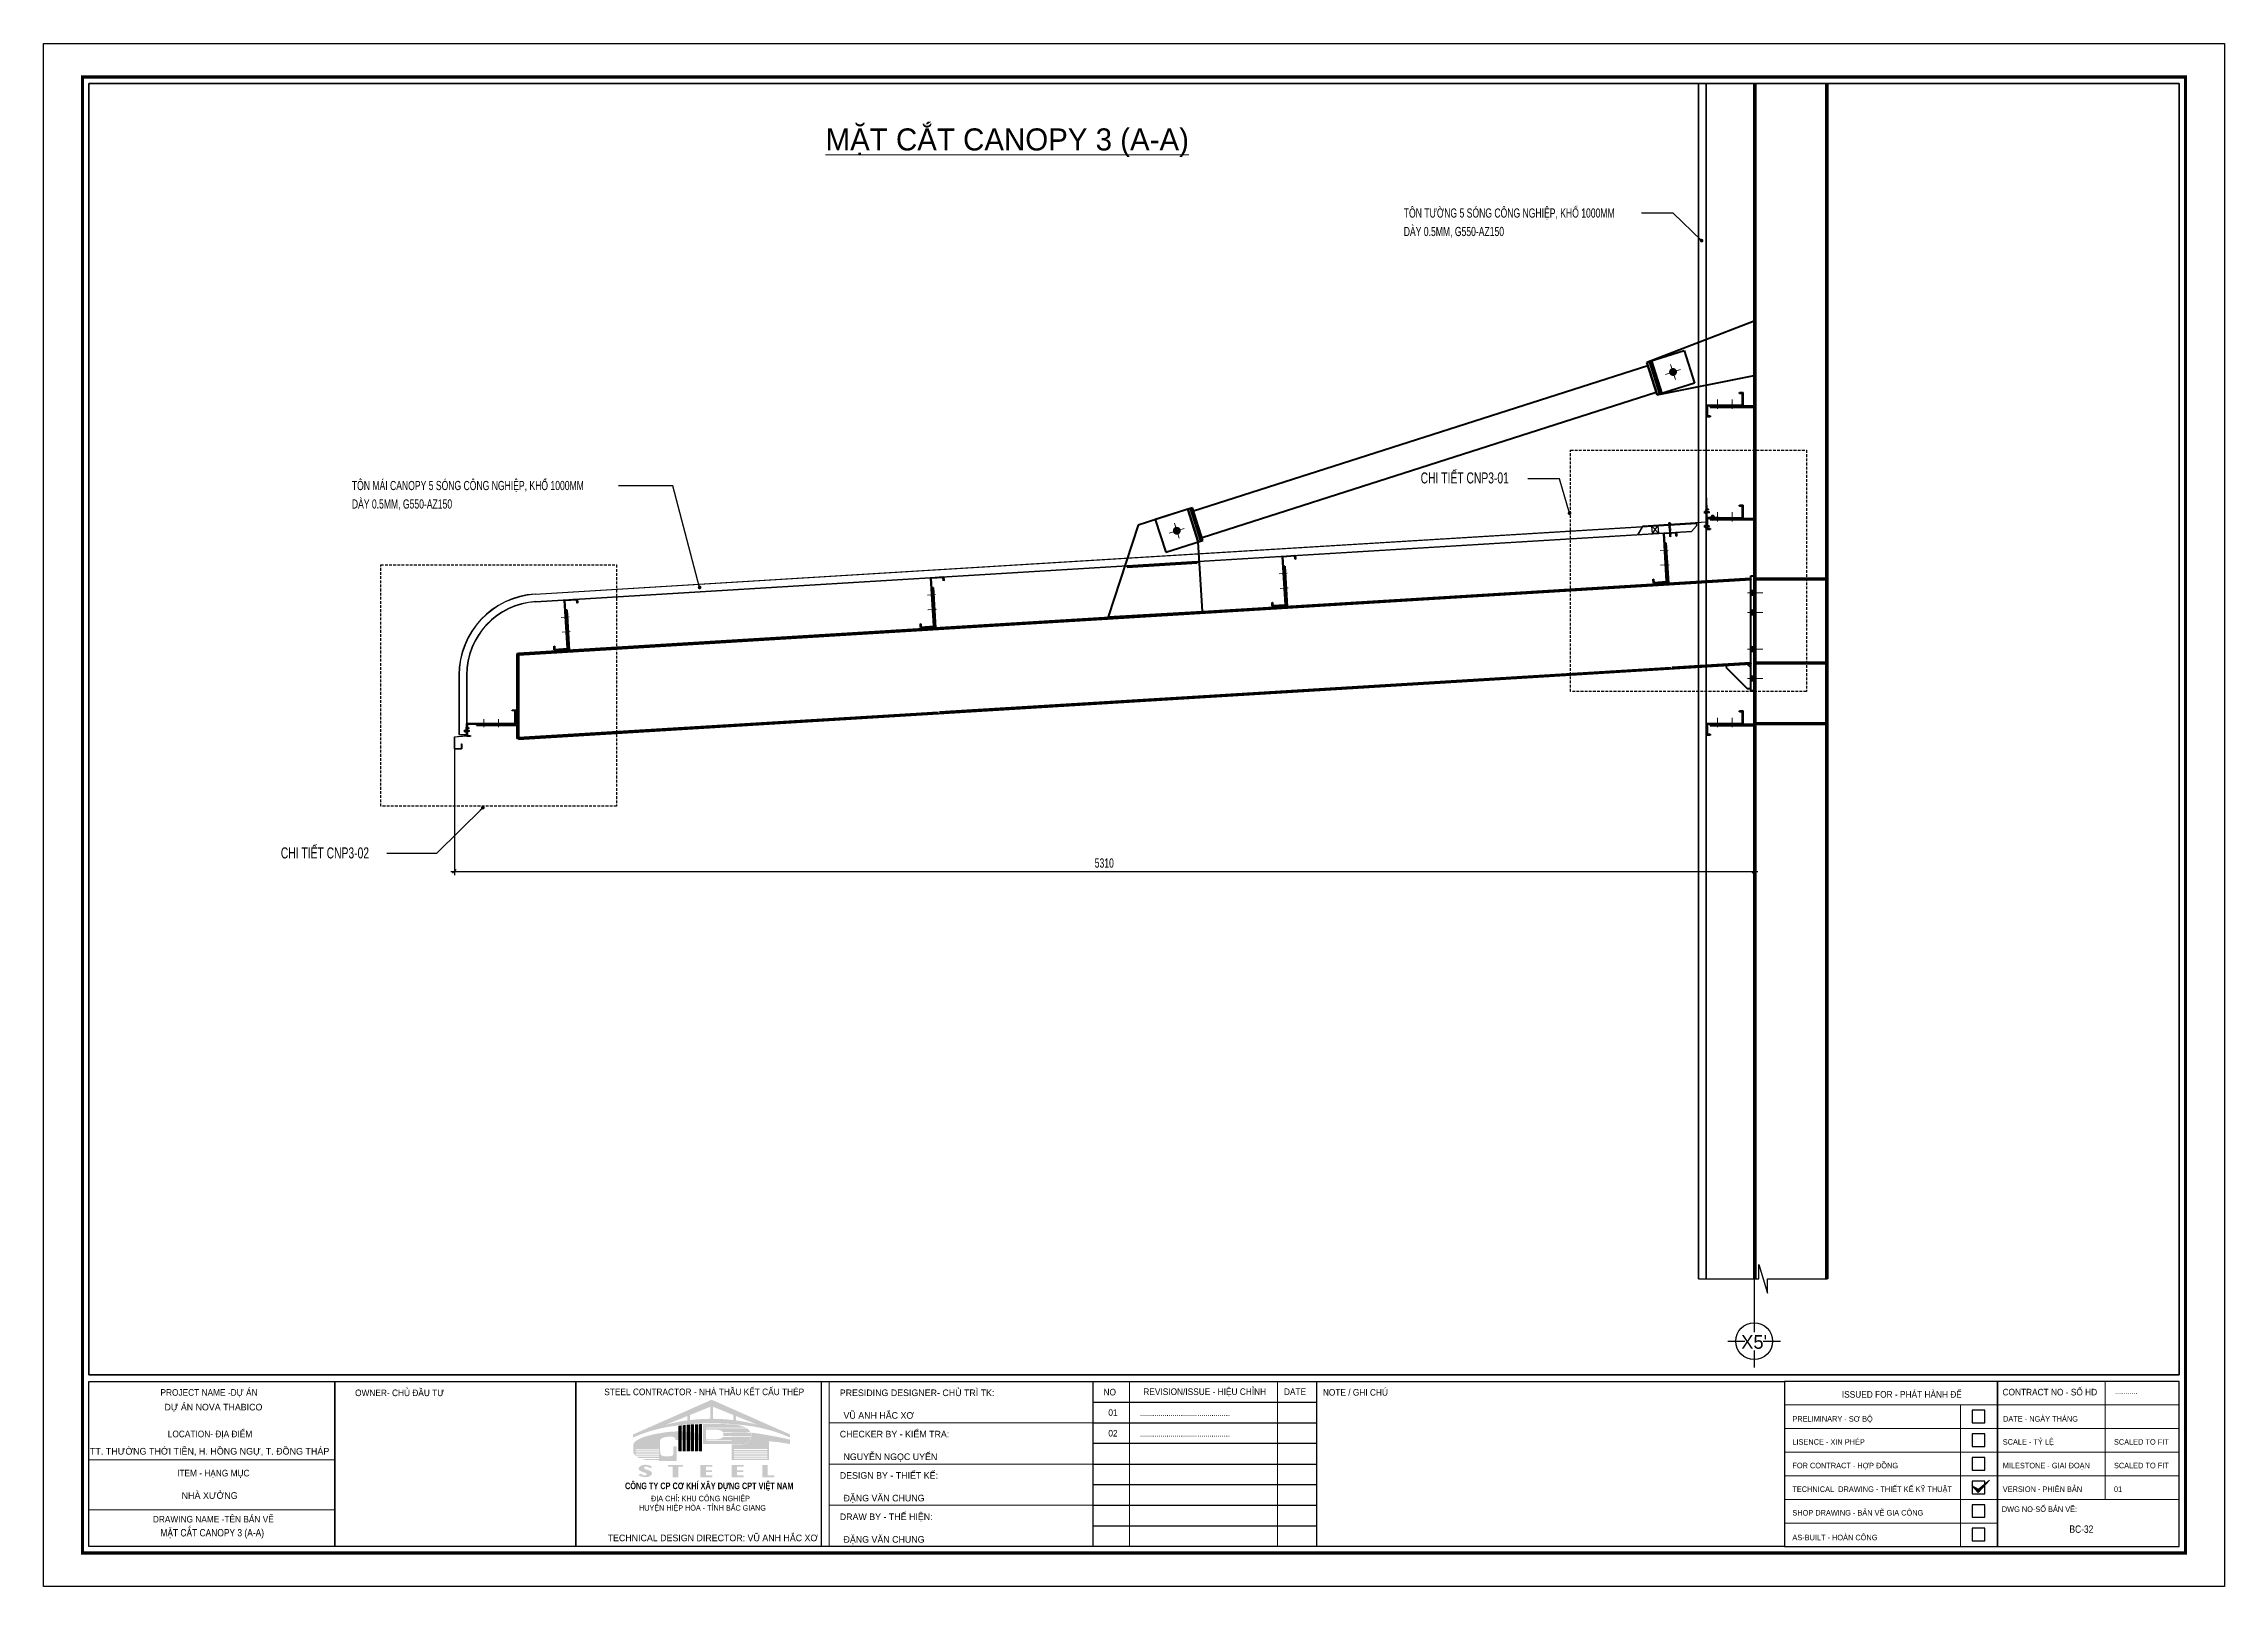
# Model space of a CAD drawing. Header units: inches. Extents: x 2 to 32666, y -5537 to 22.
# Drawn here: x 17242 to 17836, y -4545 to -4125 of the extents above; entities that cross this region are included whole.
import ezdxf
from ezdxf.enums import TextEntityAlignment as Align

# ---------------------------------------------------------------- set-up
doc = ezdxf.new("R2010")
doc.units = ezdxf.units.IN
doc.header["$MEASUREMENT"] = 0
doc.linetypes.add('DASHED2', pattern=[0.375, 0.25, -0.125])
doc.linetypes.add('HIDDEN', pattern=[0.375, 0.25, -0.125])
for name, color, linetype in [('1', 1, 'Continuous'), ('2', 2, 'Continuous'), ('251', 251, 'Continuous'), ('3', 3, 'Continuous'), ('4', 4, 'Continuous'), ('6', 6, 'Continuous'), ('7', 7, 'Continuous'), ('9', 9, 'Continuous'), ('BAO KHUNG', 31, 'Continuous'), ('DIM', 8, 'Continuous'), ('Fast RSQ_A2 Frame$0$Khung ten', 4, 'Continuous'), ('flashing', 6, 'Continuous'), ('Kyhieu', 7, 'Continuous'), ('NET IN', 3, 'Continuous'), ('STRUCTURE', 1, 'Continuous')]:
    doc.layers.add(name, color=color, linetype=linetype)
for name, color, linetype, lineweight in [('2H-vua', 2, 'Continuous', 20), ('_TEXT', 3, 'Continuous', 13), ('DETAIL$0$S-Dim', 8, 'Continuous', 20), ('DETAIL$0$S-Hatch', 8, 'Continuous', 13), ('S-Hatch', 8, 'Continuous', 9)]:
    doc.layers.add(name, color=color, linetype=linetype, lineweight=lineweight)
doc.layers.add('Cover text', color=7, linetype='Continuous', true_color=0x52370f)
doc.styles.add('ARIAL-H', font='Vharial.ttf', dxfattribs={"width": 0.8})
doc.styles.add('AVO', font='VAVOB.TTF')
doc.styles.add('ST1', font='vnshx.shx', dxfattribs={"width": 0.7})
doc.styles.add('ST1H', font='vnshxh.shx', dxfattribs={"width": 0.7})
doc.styles.add('ST3', font='VHAVANB.TTF')
doc.styles.get("Standard").update_dxf_attribs({"font": 'arial.ttf'})
doc.styles.add('style1', font='VHAVAN.TTF')
doc.styles.add('STYLE2', font='VHAVAN.TTF')
doc.styles.add('TIEU DE', font='Vharialn.ttf')
doc.dimstyles.new('15', dxfattribs={"dimtxt": 2.5, "dimasz": 1, "dimexe": 1, "dimexo": 0, "dimgap": 1, "dimtad": 1, "dimdec": 0, "dimlfac": 15, "dimzin": 0, "dimdsep": 46, "dimtxsty": 'ST1', "dimblk": 'OBLIQUE', "dimcen": 1, "dimdle": 1, "dimclrd": 8, "dimclre": 8, "dimclrt": 3, "dimadec": 0, "dimazin": 0, "dimtfac": 1, "dimtdec": 0, "dimtix": 1, "dimtmove": 1, "dimatfit": 0, "dimldrblk": 'DOT', "dimfxl": 0, "dimtolj": 1, "dimtzin": 0, "dimlwd": -1, "dimlwe": -1, "dimarcsym": 0})

msp = doc.modelspace()

# ---------------------------------------------------------------- texts
at = {"layer": '3', "style": 'ST1H', "width": 0.7}
for s, height, p in [('t«n t\xadêng 5 sãng c«ng nghiÖp, khæ 1000mm', 2.5, (17612.2516, -4171.8874)), ('dµy 0.5mm, g550-az150', 2.5, (17612.2516, -4176.9137)), ('chi tiÕt cnp3-01', 3, (17616.8464, -4244.2566)), ('t«n m¸i canopy 5 sãng c«ng nghiÖp, khæ 1000mm', 2.5, (17325.7288, -4246.074)), ('dµy 0.5mm, g550-az150', 2.5, (17325.7288, -4251.1003)), ('chi tiÕt cnp3-02', 3, (17306.3831, -4346.3471))]:
    msp.add_text(s, height=height, dxfattribs=at).set_placement(p)
at = {"layer": '_TEXT', "style": 'ST3'}
msp.add_text('%%UMÆT C¾T CANOPY 3 (A-A)', height=6, dxfattribs=at).set_placement((17454.7697, -4153.6034))
at = {"layer": 'Kyhieu', "color": 3, "ltscale": 10, "style": 'AVO'}
msp.add_text("X5'", height=3.71429, dxfattribs=at).set_placement((17707.6868, -4477.9946), align=Align.MIDDLE_CENTER)

# ---------------------------------------------------------------- blocks, each defined once
blk = doc.blocks.new('DETAIL$0$MARK')
at = {"layer": 'DETAIL$0$S-Hatch', "linetype": 'Continuous'}
h = blk.add_hatch(dxfattribs=at)
h.set_pattern_fill('ANSI31', color=256, scale=50, style=0)
h.paths.add_polyline_path([(1667850, -1156933), (1667909, -1156997), (1668012, -1156885), (1667913, -1156967)])
at = {"layer": 'DETAIL$0$S-Dim', "linetype": 'Continuous'}
blk.add_lwpolyline([(1667850, -1156933), (1667909, -1156997), (1668012, -1156885), (1667913, -1156967), (1667850, -1156933)], dxfattribs=at)
blk = doc.blocks.new('logo cpt')
at = {"layer": '2H-vua', "ltscale": 2}
h = blk.add_hatch(color=1, dxfattribs=at)
h.dxf.hatch_style = 1
edge = h.paths.add_edge_path()
edge.add_line((0, 0), (-59.3, -26.2))
edge.add_spline(control_points=[(-59.3, -26.2), (-59.3, -26.2), (-59.4, -26.2), (-59.4, -26.3), (-59.4, -26.3)], knot_values=[0, 0, 0, 0, 0.090528, 0.18293, 0.18293, 0.18293, 0.18293], degree=3, periodic=0)
edge.add_line((-59.4, -26.3), (-59.4, -28.4))
edge.add_spline(control_points=[(-59.4, -28.4), (-59.4, -28.4), (-59.4, -28.5), (-59.3, -28.5), (-59.3, -28.6), (-59.2, -28.5), (-59.2, -28.5)], knot_values=[0, 0, 0, 0, 0.068206, 0.126958, 0.189177, 0.244498, 0.244498, 0.244498, 0.244498], degree=3, periodic=0)
edge.add_line((-59.2, -28.5), (-57.4, -27.7))
edge.add_line((-57.4, -27.7), (-56, -27.2))
edge.add_line((-56, -27.2), (-54.9, -26.7))
edge.add_line((-54.9, -26.7), (-53.9, -26.3))
edge.add_line((-53.9, -26.3), (-52.4, -25.8))
edge.add_line((-52.4, -25.8), (-50.2, -25))
edge.add_line((-50.2, -25), (-49, -24.6))
edge.add_line((-49, -24.6), (-48, -24.2))
edge.add_line((-48, -24.2), (-46.2, -23.7))
edge.add_line((-46.2, -23.7), (-44.7, -23.2))
edge.add_line((-44.7, -23.2), (-43, -22.8))
edge.add_spline(control_points=[(-43, -22.8), (-40.8, -22.2), (-35.1, -20.8), (-24.5, -19.2), (-12.3, -18), (-3.7, -17.9), (0, -17.8)], knot_values=[0, 0, 0, 0, 6.689632, 17.790922, 32.231173, 43.398154, 43.398154, 43.398154, 43.398154], degree=3, periodic=0)
edge.add_spline(control_points=[(0, -17.8), (3.7, -17.9), (12.3, -18), (24.5, -19.2), (35.1, -20.8), (40.8, -22.2), (43, -22.8)], knot_values=[0, 0, 0, 0, 11.166981, 25.607232, 36.708522, 43.398154, 43.398154, 43.398154, 43.398154], degree=3, periodic=0)
edge.add_line((43, -22.8), (44.7, -23.2))
edge.add_line((44.7, -23.2), (46.2, -23.7))
edge.add_line((46.2, -23.7), (48, -24.2))
edge.add_line((48, -24.2), (49, -24.6))
edge.add_line((49, -24.6), (50.2, -25))
edge.add_line((50.2, -25), (52.4, -25.8))
edge.add_line((52.4, -25.8), (53.9, -26.3))
edge.add_line((53.9, -26.3), (54.9, -26.7))
edge.add_line((54.9, -26.7), (56, -27.2))
edge.add_line((56, -27.2), (57.4, -27.7))
edge.add_line((57.4, -27.7), (59.2, -28.5))
edge.add_spline(control_points=[(59.2, -28.5), (59.2, -28.5), (59.3, -28.6), (59.3, -28.5), (59.4, -28.5), (59.4, -28.4), (59.4, -28.4)], knot_values=[0, 0, 0, 0, 0.055322, 0.11754, 0.176292, 0.244498, 0.244498, 0.244498, 0.244498], degree=3, periodic=0)
edge.add_line((59.4, -28.4), (59.4, -26.3))
edge.add_spline(control_points=[(59.4, -26.3), (59.4, -26.3), (59.4, -26.2), (59.3, -26.2), (59.3, -26.2)], knot_values=[0, 0, 0, 0, 0.092401, 0.18293, 0.18293, 0.18293, 0.18293], degree=3, periodic=0)
edge.add_line((59.3, -26.2), (0, 0))
edge = h.paths.add_edge_path(flags=16)
edge.add_line((1, -5.3), (16.5, -11.6))
edge.add_line((16.5, -11.6), (16.5, -15.4))
edge.add_spline(control_points=[(16.5, -15.4), (13.9, -15.1), (8.7, -14.6), (3.5, -14.5), (1, -14.4)], knot_values=[18.676889, 18.676889, 18.676889, 18.676889, 26.68916, 34.246708, 34.246708, 34.246708, 34.246708], degree=3, periodic=0)
edge.add_line((1, -14.4), (1, -5.3))
edge = h.paths.add_edge_path(flags=16)
edge.add_line((-1, -5.3), (-1, -14.4))
edge.add_spline(control_points=[(-1, -14.4), (-3.5, -14.5), (-8.7, -14.6), (-13.9, -15.1), (-16.5, -15.4)], knot_values=[18.676889, 18.676889, 18.676889, 18.676889, 26.234437, 34.246708, 34.246708, 34.246708, 34.246708], degree=3, periodic=0)
edge.add_line((-16.5, -15.4), (-16.5, -11.6))
edge.add_line((-16.5, -11.6), (-1, -5.3))
edge = h.paths.add_edge_path(flags=16)
edge.add_line((18.5, -12.4), (34.8, -19))
edge.add_spline(control_points=[(34.8, -19), (32.4, -18.4), (27, -17), (21.5, -16.1), (18.5, -15.7)], knot_values=[0, 0, 0, 0, 7.661393, 16.695244, 16.695244, 16.695244, 16.695244], degree=3, periodic=0)
edge.add_line((18.5, -15.7), (18.5, -12.4))
edge = h.paths.add_edge_path(flags=16)
edge.add_line((-18.5, -12.4), (-18.5, -15.7))
edge.add_spline(control_points=[(-18.5, -15.7), (-21.5, -16.1), (-27, -17), (-32.4, -18.4), (-34.8, -19)], knot_values=[0, 0, 0, 0, 9.033851, 16.695244, 16.695244, 16.695244, 16.695244], degree=3, periodic=0)
edge.add_line((-34.8, -19), (-18.5, -12.4))
at = {"layer": '2H-vua', "ltscale": 2, "true_color": 0x0000bd}
h = blk.add_hatch(color=172, dxfattribs=at)
h.dxf.hatch_style = 1
edge = h.paths.add_edge_path()
edge.add_line((-26.5, -35.3), (-29, -35.3))
edge.add_line((-29, -35.3), (-29, -39.8))
edge.add_spline(control_points=[(-29, -39.8), (-29, -40.1), (-29, -40.5), (-29.1, -41.2), (-29.3, -41.8), (-29.8, -42.3), (-30.5, -42.5), (-31.2, -42.7), (-31.9, -42.7), (-32.8, -42.8), (-33.8, -42.9), (-34.9, -42.9), (-35.9, -42.8), (-36.8, -42.6), (-37.5, -42.3), (-38.1, -41.9), (-38.5, -41.4), (-38.8, -40.9), (-38.8, -40.5), (-38.8, -40.3), (-38.9, -40.2)], knot_values=[0, 0, 0, 0, 0.679106, 1.416411, 1.991685, 2.486653, 3.449332, 4.04487, 4.779635, 5.6579, 6.651397, 7.82701, 9.009902, 9.65126, 10.433258, 11.240547, 11.77736, 12.501996, 12.886685, 13.084173, 13.084173, 13.084173, 13.084173], degree=3, periodic=0)
edge.add_line((-38.9, -40.2), (-39.2, -31.8))
edge.add_spline(control_points=[(-39.2, -31.8), (-39.2, -31.6), (-39.2, -31.3), (-39.1, -30.8), (-39, -30.5), (-38.7, -29.8), (-37.7, -29.1), (-35.9, -28.4), (-33.9, -28.1), (-32, -27.9), (-30.8, -27.9), (-29.8, -28), (-29.2, -28.1), (-28.6, -28.2), (-28.2, -28.6), (-27.8, -28.8), (-27.6, -29.2), (-27.4, -29.5), (-27.4, -29.8), (-27.4, -30.1), (-27.5, -30.3), (-27.5, -30.4)], knot_values=[0, 0, 0, 0, 0.639974, 0.927001, 1.315485, 1.784934, 3.04414, 4.896322, 7.542101, 8.98199, 10.633425, 11.259738, 11.786572, 12.490614, 12.976547, 13.417104, 13.795301, 14.182315, 14.521901, 14.772084, 15.08434, 15.08434, 15.08434, 15.08434], degree=3, periodic=0)
edge.add_line((-27.5, -30.4), (-25.1, -30.4))
edge.add_spline(control_points=[(-25.1, -30.4), (-25.1, -28.2), (-25.1, -26.1), (-25.1, -24)], knot_values=[1.660641, 1.660641, 1.660641, 1.660641, 2.000673, 2.000673, 2.000673, 2.000673], weights=[1, 1, 1, 1], degree=3, periodic=0)
edge.add_spline(control_points=[(-25.1, -24), (-25.9, -24), (-28.9, -24), (-33.6, -24.4), (-40.9, -25.6), (-48.3, -27), (-54.8, -29.4), (-57.8, -31.5), (-58.7, -32.6), (-58.9, -32.9)], knot_values=[0, 0, 0, 0, 2.488239, 8.970845, 14.111923, 24.664854, 31.502662, 34.620973, 35.647344, 35.647344, 35.647344, 35.647344], degree=3, periodic=0)
edge.add_spline(control_points=[(-58.9, -32.9), (-59, -33.1), (-59.1, -33.4), (-59.2, -33.8), (-59.2, -33.9)], knot_values=[0, 0, 0, 0, 0.649396, 1.111903, 1.111903, 1.111903, 1.111903], degree=3, periodic=0)
edge.add_line((-59.2, -33.9), (-59.2, -39.7))
edge.add_spline(control_points=[(-59.2, -39.7), (-59.1, -40.2), (-58.8, -41.3), (-57.9, -42), (-57.5, -42.3)], knot_values=[0, 0, 0, 0, 1.615996, 3.213839, 3.213839, 3.213839, 3.213839], degree=3, periodic=0)
edge.add_line((-57.5, -42.3), (-39.9, -42.3))
edge.add_line((-39.9, -42.3), (-39.9, -43.1))
edge.add_line((-39.9, -43.1), (-56.6, -43.1))
edge.add_spline(control_points=[(-56.6, -43.1), (-56.1, -43.5), (-55.6, -43.8), (-55, -44)], knot_values=[4.464767, 4.464767, 4.464767, 4.464767, 6.233584, 6.233584, 6.233584, 6.233584], degree=3, periodic=0)
edge.add_line((-55, -44), (-39.9, -44))
edge.add_line((-39.9, -44), (-39.9, -44.8))
edge.add_line((-39.9, -44.8), (-52.7, -44.8))
edge.add_spline(control_points=[(-52.7, -44.8), (-52.1, -45), (-50.8, -45.4), (-49.5, -45.5), (-48.8, -45.6)], knot_values=[0, 0, 0, 0, 1.969376, 3.947208, 3.947208, 3.947208, 3.947208], degree=3, periodic=0)
edge.add_line((-48.8, -45.6), (-40, -45.6))
edge.add_line((-40, -45.6), (-40, -46.3))
edge.add_line((-40, -46.3), (-26.5, -46.3))
edge.add_line((-26.5, -46.3), (-26.5, -35.3))
h.paths.add_polyline_path([(-39.9, -41.5), (-57.6, -41.5), (-57.6, -40.7), (-39.9, -40.7)], flags=16)
h.paths.add_polyline_path([(-39.9, -39.9), (-57.6, -39.9), (-57.6, -39.1), (-39.9, -39.1)], flags=16)
h.paths.add_polyline_path([(-39.9, -38.2), (-57.6, -38.2), (-57.6, -37.4), (-39.9, -37.4)], flags=16)
edge = h.paths.add_edge_path()
edge.add_spline(control_points=[(-22, -30.4), (-22, -28.3), (-22, -26.2), (-22, -24)], knot_values=[1.658755, 1.658755, 1.658755, 1.658755, 1.987897, 1.987897, 1.987897, 1.987897], weights=[1, 1, 1, 1], degree=3, periodic=0)
edge.add_spline(control_points=[(-22, -24), (-22.1, -24), (-22.4, -24), (-22.6, -24), (-22.7, -24)], knot_values=[38.051452, 38.051452, 38.051452, 38.051452, 38.385889, 38.719297, 38.719297, 38.719297, 38.719297], degree=3, periodic=0)
edge.add_spline(control_points=[(-22.7, -24), (-22.7, -26.1), (-22.7, -28.3), (-22.7, -30.4)], knot_values=[0.65234, 0.65234, 0.65234, 0.65234, 0.984869, 0.984869, 0.984869, 0.984869], weights=[1, 1, 1, 1], degree=3, periodic=0)
edge.add_line((-22.7, -30.4), (-22, -30.4))
edge = h.paths.add_edge_path()
edge.add_spline(control_points=[(-18.9, -27.3), (-18.9, -26.3), (-18.9, -25.2), (-18.9, -24.2)], knot_values=[1.815146, 1.815146, 1.815146, 1.815146, 1.972104, 1.972104, 1.972104, 1.972104], weights=[1, 1, 1, 1], degree=3, periodic=0)
edge.add_spline(control_points=[(-18.9, -24.2), (-19.2, -24.2), (-19.4, -24.1), (-19.6, -24.1)], knot_values=[41.123651, 41.123651, 41.123651, 41.123651, 41.826885, 41.826885, 41.826885, 41.826885], degree=3, periodic=0)
edge.add_spline(control_points=[(-19.6, -24.1), (-19.6, -26.2), (-19.6, -28.3), (-19.6, -30.4)], knot_values=[0.650819, 0.650819, 0.650819, 0.650819, 0.970014, 0.970014, 0.970014, 0.970014], weights=[1, 1, 1, 1], degree=3, periodic=0)
edge.add_line((-19.6, -30.4), (-18.9, -30.4))
edge.add_spline(control_points=[(-18.9, -30.4), (-18.9, -29.4), (-18.9, -28.3), (-18.9, -27.3)], knot_values=[1.657232, 1.657232, 1.657232, 1.657232, 1.815146, 1.815146, 1.815146, 1.815146], weights=[1, 1, 1, 1], degree=3, periodic=0)
edge = h.paths.add_edge_path()
edge.add_spline(control_points=[(-15.8, -27.5), (-15.8, -26.5), (-15.8, -25.5), (-15.8, -24.5)], knot_values=[1.804407, 1.804407, 1.804407, 1.804407, 1.950128, 1.950128, 1.950128, 1.950128], weights=[1, 1, 1, 1], degree=3, periodic=0)
edge.add_spline(control_points=[(-15.8, -24.5), (-15.9, -24.5), (-15.9, -24.5), (-15.9, -24.5)], knot_values=[44.85263, 44.85263, 44.85263, 44.85263, 44.946366, 44.946366, 44.946366, 44.946366], degree=3, periodic=0)
edge.add_spline(control_points=[(-15.9, -24.5), (-15.9, -24.5), (-16.1, -24.5), (-16.3, -24.4), (-16.5, -24.4)], knot_values=[44.245123, 44.245123, 44.245123, 44.245123, 44.297839, 44.85263, 44.85263, 44.85263, 44.85263], degree=3, periodic=0)
edge.add_spline(control_points=[(-16.5, -24.4), (-16.5, -24.7), (-16.5, -25), (-16.5, -25.3)], knot_values=[0.905266, 0.905266, 0.905266, 0.905266, 0.949016, 0.949016, 0.949016, 0.949016], weights=[1, 1, 1, 1], degree=3, periodic=0)
edge.add_spline(control_points=[(-16.5, -25.3), (-16.5, -27), (-16.5, -28.7), (-16.5, -30.4)], knot_values=[0.6495, 0.6495, 0.6495, 0.6495, 0.905266, 0.905266, 0.905266, 0.905266], weights=[1, 1, 1, 1], degree=3, periodic=0)
edge.add_line((-16.5, -30.4), (-15.8, -30.4))
edge.add_spline(control_points=[(-15.8, -30.4), (-15.8, -29.9), (-15.8, -29.5), (-15.8, -29.1)], knot_values=[1.656067, 1.656067, 1.656067, 1.656067, 1.723738, 1.723738, 1.723738, 1.723738], weights=[1, 1, 1, 1], degree=3, periodic=0)
edge.add_spline(control_points=[(-15.8, -29.1), (-15.8, -28.5), (-15.8, -28), (-15.8, -27.5)], knot_values=[1.723738, 1.723738, 1.723738, 1.723738, 1.804404, 1.804404, 1.804404, 1.804404], weights=[1, 1, 1, 1], degree=3, periodic=0)
edge.add_spline(control_points=[(-15.8, -27.5), (-15.8, -27.5), (-15.8, -27.5), (-15.8, -27.5)], knot_values=[1.804404, 1.804404, 1.804404, 1.804404, 1.804407, 1.804407, 1.804407, 1.804407], weights=[1, 1, 1, 1], degree=3, periodic=0)
edge = h.paths.add_edge_path()
edge.add_spline(control_points=[(-12.7, -28), (-12.7, -27), (-12.7, -26.1), (-12.7, -25.1)], knot_values=[1.776179, 1.776179, 1.776179, 1.776179, 1.920589, 1.920589, 1.920589, 1.920589], weights=[1, 1, 1, 1], degree=3, periodic=0)
edge.add_spline(control_points=[(-12.7, -25.1), (-13, -25), (-13.2, -25), (-13.4, -24.9)], knot_values=[47.389322, 47.389322, 47.389322, 47.389322, 48.075391, 48.075391, 48.075391, 48.075391], degree=3, periodic=0)
edge.add_spline(control_points=[(-13.4, -24.9), (-13.4, -24.9), (-13.4, -24.9), (-13.4, -24.9)], knot_values=[47.389171, 47.389171, 47.389171, 47.389171, 47.389322, 47.389322, 47.389322, 47.389322], degree=3, periodic=0)
edge.add_spline(control_points=[(-13.4, -24.9), (-13.4, -25.4), (-13.4, -25.8), (-13.4, -26.3)], knot_values=[0.854166, 0.854166, 0.854166, 0.854166, 0.920674, 0.920674, 0.920674, 0.920674], weights=[1, 1, 1, 1], degree=3, periodic=0)
edge.add_spline(control_points=[(-13.4, -26.3), (-13.4, -26.6), (-13.4, -26.8), (-13.4, -27.1)], knot_values=[0.813011, 0.813011, 0.813011, 0.813011, 0.854166, 0.854166, 0.854166, 0.854166], weights=[1, 1, 1, 1], degree=3, periodic=0)
edge.add_spline(control_points=[(-13.4, -27.1), (-13.4, -27.3), (-13.4, -27.5), (-13.4, -27.7)], knot_values=[0.785786, 0.785786, 0.785786, 0.785786, 0.813011, 0.813011, 0.813011, 0.813011], weights=[1, 1, 1, 1], degree=3, periodic=0)
edge.add_spline(control_points=[(-13.4, -27.7), (-13.4, -28.6), (-13.4, -29.5), (-13.4, -30.4)], knot_values=[0.649905, 0.649905, 0.649905, 0.649905, 0.785786, 0.785786, 0.785786, 0.785786], weights=[1, 1, 1, 1], degree=3, periodic=0)
edge.add_spline(control_points=[(-13.4, -30.4), (-13.4, -30.4), (-13.4, -30.4), (-13.4, -30.4)], knot_values=[0.648777, 0.648777, 0.648777, 0.648777, 0.649905, 0.649905, 0.649905, 0.649905], weights=[1, 1, 1, 1], degree=3, periodic=0)
edge.add_line((-13.4, -30.4), (-12.7, -30.4))
edge.add_spline(control_points=[(-12.7, -30.4), (-12.7, -30), (-12.7, -29.7), (-12.7, -29.3)], knot_values=[1.655439, 1.655439, 1.655439, 1.655439, 1.710581, 1.710581, 1.710581, 1.710581], weights=[1, 1, 1, 1], degree=3, periodic=0)
edge.add_spline(control_points=[(-12.7, -29.3), (-12.7, -29), (-12.7, -28.8), (-12.7, -28.5)], knot_values=[1.710581, 1.710581, 1.710581, 1.710581, 1.752409, 1.752409, 1.752409, 1.752409], weights=[1, 1, 1, 1], degree=3, periodic=0)
edge.add_spline(control_points=[(-12.7, -28.5), (-12.7, -28.3), (-12.7, -28.2), (-12.7, -28)], knot_values=[1.752409, 1.752409, 1.752409, 1.752409, 1.776179, 1.776179, 1.776179, 1.776179], weights=[1, 1, 1, 1], degree=3, periodic=0)
edge = h.paths.add_edge_path()
edge.add_spline(control_points=[(-9.7, -25.8), (-9.8, -25.8), (-10, -25.7), (-10.2, -25.6), (-10.3, -25.6)], knot_values=[0, 0, 0, 0, 0.271115, 0.703489, 0.703489, 0.703489, 0.703489], degree=3, periodic=0)
edge.add_spline(control_points=[(-10.3, -25.6), (-10.3, -25.8), (-10.3, -26), (-10.3, -26.3)], knot_values=[0.854515, 0.854515, 0.854515, 0.854515, 0.88662, 0.88662, 0.88662, 0.88662], weights=[1, 1, 1, 1], degree=3, periodic=0)
edge.add_spline(control_points=[(-10.3, -26.3), (-10.3, -26.3), (-10.3, -26.3), (-10.3, -26.4)], knot_values=[0.848481, 0.848481, 0.848481, 0.848481, 0.854515, 0.854515, 0.854515, 0.854515], weights=[1, 1, 1, 1], degree=3, periodic=0)
edge.add_spline(control_points=[(-10.3, -26.4), (-10.3, -26.7), (-10.3, -27.1), (-10.3, -27.5)], knot_values=[0.794629, 0.794629, 0.794629, 0.794629, 0.848481, 0.848481, 0.848481, 0.848481], weights=[1, 1, 1, 1], degree=3, periodic=0)
edge.add_spline(control_points=[(-10.3, -27.5), (-10.3, -28.5), (-10.3, -29.4), (-10.3, -30.4)], knot_values=[0.64839, 0.64839, 0.64839, 0.64839, 0.794629, 0.794629, 0.794629, 0.794629], weights=[1, 1, 1, 1], degree=3, periodic=0)
edge.add_line((-10.3, -30.4), (-9.7, -30.4))
edge.add_spline(control_points=[(-9.7, -30.4), (-9.7, -30.3), (-9.7, -30.2), (-9.7, -30.1)], knot_values=[1.654916, 1.654916, 1.654916, 1.654916, 1.670697, 1.670697, 1.670697, 1.670697], weights=[1, 1, 1, 1], degree=3, periodic=0)
edge.add_spline(control_points=[(-9.7, -30.1), (-9.7, -29.3), (-9.7, -28.6), (-9.7, -27.8)], knot_values=[1.670697, 1.670697, 1.670697, 1.670697, 1.782814, 1.782814, 1.782814, 1.782814], weights=[1, 1, 1, 1], degree=3, periodic=0)
edge.add_spline(control_points=[(-9.7, -27.8), (-9.7, -27.2), (-9.7, -26.5), (-9.7, -25.8)], knot_values=[1.782814, 1.782814, 1.782814, 1.782814, 1.882275, 1.882275, 1.882275, 1.882275], weights=[1, 1, 1, 1], degree=3, periodic=0)
at = {"layer": '2H-vua', "ltscale": 2}
h = blk.add_hatch(color=1, dxfattribs=at)
h.dxf.hatch_style = 1
edge = h.paths.add_edge_path()
edge.add_spline(control_points=[(-22.7, -30.4), (-22.7, -28.3), (-22.7, -26.1), (-22.7, -24)], knot_values=[0.65234, 0.65234, 0.65234, 0.65234, 0.984869, 0.984869, 0.984869, 0.984869], weights=[1, 1, 1, 1], degree=3, periodic=0)
edge.add_spline(control_points=[(-22.7, -24), (-22.7, -22.5), (-22.7, -21), (-22.7, -19.5)], knot_values=[0.984869, 0.984869, 0.984869, 0.984869, 1.216541, 1.216541, 1.216541, 1.216541], weights=[1, 1, 1, 1], degree=3, periodic=0)
edge.add_spline(control_points=[(-22.7, -19.5), (-22.7, -19.5), (-22.7, -19.5), (-22.7, -19.5), (-22.8, -19.4), (-22.8, -19.4), (-22.8, -19.4), (-22.8, -19.4)], knot_values=[1.216541, 1.216541, 1.216541, 1.216541, 1.259596, 1.296989, 1.345872, 1.376028, 1.41378, 1.41378, 1.41378, 1.41378], weights=[1, 1, 1, 1, 1, 1, 1, 1], degree=3, periodic=0)
edge.add_line((-22.8, -19.4), (-25, -19.7))
edge.add_spline(control_points=[(-25, -19.7), (-25, -19.7), (-25, -19.8), (-25.1, -19.8), (-25.1, -19.8), (-25.1, -19.9), (-25.1, -19.9)], knot_values=[2.217254, 2.217254, 2.217254, 2.217254, 2.274562, 2.326082, 2.37697, 2.409598, 2.409598, 2.409598, 2.409598], weights=[1, 1, 1, 1, 1, 1, 1], degree=3, periodic=0)
edge.add_spline(control_points=[(-25.1, -19.9), (-25.1, -21.2), (-25.1, -22.6), (-25.1, -24)], knot_values=[2.000673, 2.000673, 2.000673, 2.000673, 2.217254, 2.217254, 2.217254, 2.217254], weights=[1, 1, 1, 1], degree=3, periodic=0)
edge.add_spline(control_points=[(-25.1, -24), (-25.1, -26.1), (-25.1, -28.2), (-25.1, -30.4)], knot_values=[1.660641, 1.660641, 1.660641, 1.660641, 2.000673, 2.000673, 2.000673, 2.000673], weights=[1, 1, 1, 1], degree=3, periodic=0)
edge.add_spline(control_points=[(-25.1, -30.4), (-25.1, -33.2), (-25.1, -36), (-25.1, -38.8)], knot_values=[1.217254, 1.217254, 1.217254, 1.217254, 1.660641, 1.660641, 1.660641, 1.660641], weights=[1, 1, 1, 1], degree=3, periodic=0)
edge.add_spline(control_points=[(-25.1, -38.8), (-25.1, -38.8), (-25.1, -38.8), (-25, -38.9), (-25, -38.9), (-25, -38.9)], knot_values=[1, 1, 1, 1, 1.073403, 1.153898, 1.217254, 1.217254, 1.217254, 1.217254], weights=[1, 1, 1, 1, 1, 1], degree=3, periodic=0)
edge.add_spline(control_points=[(-25, -38.9), (-24.3, -38.9), (-23.5, -38.9), (-22.8, -38.9)], knot_values=[0, 0, 0, 0, 1, 1, 1, 1], weights=[1, 1, 1, 1], degree=3, periodic=0)
edge.add_spline(control_points=[(-22.8, -38.9), (-22.8, -38.9), (-22.8, -38.9), (-22.7, -38.8), (-22.7, -38.8), (-22.7, -38.8)], knot_values=[0, 0, 0, 0, 0.063356, 0.156751, 0.216541, 0.216541, 0.216541, 0.216541], weights=[1, 1, 1, 1, 1, 1], degree=3, periodic=0)
edge.add_spline(control_points=[(-22.7, -38.8), (-22.7, -36), (-22.7, -33.2), (-22.7, -30.4)], knot_values=[0.216541, 0.216541, 0.216541, 0.216541, 0.65234, 0.65234, 0.65234, 0.65234], weights=[1, 1, 1, 1], degree=3, periodic=0)
edge = h.paths.add_edge_path()
edge.add_spline(control_points=[(-19.6, -30.4), (-19.6, -28.3), (-19.6, -26.2), (-19.6, -24.1)], knot_values=[0.650819, 0.650819, 0.650819, 0.650819, 0.970014, 0.970014, 0.970014, 0.970014], weights=[1, 1, 1, 1], degree=3, periodic=0)
edge.add_spline(control_points=[(-19.6, -24.1), (-19.6, -22.5), (-19.6, -20.9), (-19.6, -19.2)], knot_values=[0.970014, 0.970014, 0.970014, 0.970014, 1.216541, 1.216541, 1.216541, 1.216541], weights=[1, 1, 1, 1], degree=3, periodic=0)
edge.add_spline(control_points=[(-19.6, -19.2), (-19.6, -19.2), (-19.6, -19.1), (-19.7, -19.1), (-19.7, -19.1), (-19.7, -19.1), (-19.8, -19.1), (-19.8, -19.1)], knot_values=[1.216541, 1.216541, 1.216541, 1.216541, 1.259596, 1.296989, 1.345872, 1.376028, 1.41378, 1.41378, 1.41378, 1.41378], weights=[1, 1, 1, 1, 1, 1, 1, 1], degree=3, periodic=0)
edge.add_line((-19.8, -19.1), (-21.9, -19.3))
edge.add_spline(control_points=[(-21.9, -19.3), (-21.9, -19.3), (-22, -19.3), (-22, -19.4), (-22, -19.4), (-22, -19.4), (-22, -19.5)], knot_values=[2.217254, 2.217254, 2.217254, 2.217254, 2.274562, 2.326082, 2.37697, 2.409598, 2.409598, 2.409598, 2.409598], weights=[1, 1, 1, 1, 1, 1, 1], degree=3, periodic=0)
edge.add_spline(control_points=[(-22, -19.5), (-22, -21), (-22, -22.5), (-22, -24)], knot_values=[1.987897, 1.987897, 1.987897, 1.987897, 2.217254, 2.217254, 2.217254, 2.217254], weights=[1, 1, 1, 1], degree=3, periodic=0)
edge.add_spline(control_points=[(-22, -24), (-22, -26.2), (-22, -28.3), (-22, -30.4)], knot_values=[1.658755, 1.658755, 1.658755, 1.658755, 1.987897, 1.987897, 1.987897, 1.987897], weights=[1, 1, 1, 1], degree=3, periodic=0)
edge.add_spline(control_points=[(-22, -30.4), (-22, -33.2), (-22, -36), (-22, -38.8)], knot_values=[1.217254, 1.217254, 1.217254, 1.217254, 1.658755, 1.658755, 1.658755, 1.658755], weights=[1, 1, 1, 1], degree=3, periodic=0)
edge.add_spline(control_points=[(-22, -38.8), (-22, -38.8), (-22, -38.8), (-22, -38.9), (-21.9, -38.9), (-21.9, -38.9)], knot_values=[1, 1, 1, 1, 1.073403, 1.153898, 1.217254, 1.217254, 1.217254, 1.217254], weights=[1, 1, 1, 1, 1, 1], degree=3, periodic=0)
edge.add_spline(control_points=[(-21.9, -38.9), (-21.2, -38.9), (-20.5, -38.9), (-19.8, -38.9)], knot_values=[0, 0, 0, 0, 1, 1, 1, 1], weights=[1, 1, 1, 1], degree=3, periodic=0)
edge.add_spline(control_points=[(-19.8, -38.9), (-19.7, -38.9), (-19.7, -38.9), (-19.6, -38.8), (-19.6, -38.8), (-19.6, -38.8)], knot_values=[0, 0, 0, 0, 0.063356, 0.156751, 0.216541, 0.216541, 0.216541, 0.216541], weights=[1, 1, 1, 1, 1, 1], degree=3, periodic=0)
edge.add_spline(control_points=[(-19.6, -38.8), (-19.6, -36), (-19.6, -33.2), (-19.6, -30.4)], knot_values=[0.216541, 0.216541, 0.216541, 0.216541, 0.650819, 0.650819, 0.650819, 0.650819], weights=[1, 1, 1, 1], degree=3, periodic=0)
edge = h.paths.add_edge_path()
edge.add_spline(control_points=[(-16.5, -30.4), (-16.5, -28.4), (-16.5, -26.4), (-16.5, -24.4)], knot_values=[0.6495, 0.6495, 0.6495, 0.6495, 0.949016, 0.949016, 0.949016, 0.949016], weights=[1, 1, 1, 1], degree=3, periodic=0)
edge.add_spline(control_points=[(-16.5, -24.4), (-16.5, -22.6), (-16.5, -20.8), (-16.5, -18.9)], knot_values=[0.949016, 0.949016, 0.949016, 0.949016, 1.216541, 1.216541, 1.216541, 1.216541], weights=[1, 1, 1, 1], degree=3, periodic=0)
edge.add_spline(control_points=[(-16.5, -18.9), (-16.5, -18.9), (-16.5, -18.8), (-16.6, -18.8), (-16.6, -18.8), (-16.6, -18.8), (-16.7, -18.8), (-16.7, -18.8)], knot_values=[1.216541, 1.216541, 1.216541, 1.216541, 1.259596, 1.296989, 1.345872, 1.376028, 1.41378, 1.41378, 1.41378, 1.41378], weights=[1, 1, 1, 1, 1, 1, 1, 1], degree=3, periodic=0)
edge.add_line((-16.7, -18.8), (-18.8, -19))
edge.add_spline(control_points=[(-18.8, -19), (-18.8, -19), (-18.9, -19), (-18.9, -19), (-18.9, -19.1), (-18.9, -19.1), (-18.9, -19.1)], knot_values=[2.217254, 2.217254, 2.217254, 2.217254, 2.274562, 2.326082, 2.37697, 2.409598, 2.409598, 2.409598, 2.409598], weights=[1, 1, 1, 1, 1, 1, 1], degree=3, periodic=0)
edge.add_spline(control_points=[(-18.9, -19.1), (-18.9, -20.8), (-18.9, -22.5), (-18.9, -24.2)], knot_values=[1.972104, 1.972104, 1.972104, 1.972104, 2.217254, 2.217254, 2.217254, 2.217254], weights=[1, 1, 1, 1], degree=3, periodic=0)
edge.add_spline(control_points=[(-18.9, -24.2), (-18.9, -26.3), (-18.9, -28.4), (-18.9, -30.4)], knot_values=[1.657232, 1.657232, 1.657232, 1.657232, 1.972104, 1.972104, 1.972104, 1.972104], weights=[1, 1, 1, 1], degree=3, periodic=0)
edge.add_spline(control_points=[(-18.9, -30.4), (-18.9, -33.2), (-18.9, -36), (-18.9, -38.8)], knot_values=[1.217254, 1.217254, 1.217254, 1.217254, 1.657232, 1.657232, 1.657232, 1.657232], weights=[1, 1, 1, 1], degree=3, periodic=0)
edge.add_spline(control_points=[(-18.9, -38.8), (-18.9, -38.8), (-18.9, -38.8), (-18.8, -38.9), (-18.8, -38.9), (-18.8, -38.9)], knot_values=[1, 1, 1, 1, 1.073403, 1.153898, 1.217254, 1.217254, 1.217254, 1.217254], weights=[1, 1, 1, 1, 1, 1], degree=3, periodic=0)
edge.add_spline(control_points=[(-18.8, -38.9), (-18.1, -38.9), (-17.4, -38.9), (-16.6, -38.9)], knot_values=[0, 0, 0, 0, 1, 1, 1, 1], weights=[1, 1, 1, 1], degree=3, periodic=0)
edge.add_spline(control_points=[(-16.6, -38.9), (-16.6, -38.9), (-16.6, -38.9), (-16.5, -38.8), (-16.5, -38.8), (-16.5, -38.8)], knot_values=[0, 0, 0, 0, 0.063356, 0.156751, 0.216541, 0.216541, 0.216541, 0.216541], weights=[1, 1, 1, 1, 1, 1], degree=3, periodic=0)
edge.add_spline(control_points=[(-16.5, -38.8), (-16.5, -36), (-16.5, -33.2), (-16.5, -30.4)], knot_values=[0.216541, 0.216541, 0.216541, 0.216541, 0.6495, 0.6495, 0.6495, 0.6495], weights=[1, 1, 1, 1], degree=3, periodic=0)
edge = h.paths.add_edge_path()
edge.add_spline(control_points=[(-13.4, -30.4), (-13.4, -26.7), (-13.4, -22.8), (-13.4, -18.7)], knot_values=[0.648777, 0.648777, 0.648777, 0.648777, 1.216541, 1.216541, 1.216541, 1.216541], weights=[1, 1, 1, 1], degree=3, periodic=0)
edge.add_spline(control_points=[(-13.4, -18.7), (-13.4, -18.7), (-13.4, -18.7), (-13.5, -18.6), (-13.5, -18.6), (-13.5, -18.6), (-13.5, -18.6), (-13.6, -18.6)], knot_values=[1.216541, 1.216541, 1.216541, 1.216541, 1.259596, 1.296989, 1.345872, 1.376028, 1.41378, 1.41378, 1.41378, 1.41378], weights=[1, 1, 1, 1, 1, 1, 1, 1], degree=3, periodic=0)
edge.add_line((-13.6, -18.6), (-15.7, -18.7))
edge.add_spline(control_points=[(-15.7, -18.7), (-15.7, -18.7), (-15.8, -18.7), (-15.8, -18.8), (-15.8, -18.8), (-15.8, -18.8), (-15.8, -18.9)], knot_values=[2.217254, 2.217254, 2.217254, 2.217254, 2.274562, 2.326082, 2.37697, 2.409598, 2.409598, 2.409598, 2.409598], weights=[1, 1, 1, 1, 1, 1, 1], degree=3, periodic=0)
edge.add_spline(control_points=[(-15.8, -18.9), (-15.8, -20.8), (-15.8, -22.7), (-15.8, -24.5)], knot_values=[1.950128, 1.950128, 1.950128, 1.950128, 2.217254, 2.217254, 2.217254, 2.217254], weights=[1, 1, 1, 1], degree=3, periodic=0)
edge.add_spline(control_points=[(-15.8, -24.5), (-15.8, -26.5), (-15.8, -28.5), (-15.8, -30.4)], knot_values=[1.656067, 1.656067, 1.656067, 1.656067, 1.950128, 1.950128, 1.950128, 1.950128], weights=[1, 1, 1, 1], degree=3, periodic=0)
edge.add_spline(control_points=[(-15.8, -30.4), (-15.8, -33.2), (-15.8, -36), (-15.8, -38.8)], knot_values=[1.217254, 1.217254, 1.217254, 1.217254, 1.656067, 1.656067, 1.656067, 1.656067], weights=[1, 1, 1, 1], degree=3, periodic=0)
edge.add_spline(control_points=[(-15.8, -38.8), (-15.8, -38.8), (-15.8, -38.8), (-15.7, -38.9), (-15.7, -38.9), (-15.7, -38.9)], knot_values=[1, 1, 1, 1, 1.073403, 1.153898, 1.217254, 1.217254, 1.217254, 1.217254], weights=[1, 1, 1, 1, 1, 1], degree=3, periodic=0)
edge.add_spline(control_points=[(-15.7, -38.9), (-15, -38.9), (-14.3, -38.9), (-13.6, -38.9)], knot_values=[0, 0, 0, 0, 1, 1, 1, 1], weights=[1, 1, 1, 1], degree=3, periodic=0)
edge.add_spline(control_points=[(-13.6, -38.9), (-13.5, -38.9), (-13.5, -38.9), (-13.4, -38.8), (-13.4, -38.8), (-13.4, -38.8)], knot_values=[0, 0, 0, 0, 0.063356, 0.156751, 0.216541, 0.216541, 0.216541, 0.216541], weights=[1, 1, 1, 1, 1, 1], degree=3, periodic=0)
edge.add_spline(control_points=[(-13.4, -38.8), (-13.4, -36), (-13.4, -33.2), (-13.4, -30.4)], knot_values=[0.216541, 0.216541, 0.216541, 0.216541, 0.648777, 0.648777, 0.648777, 0.648777], weights=[1, 1, 1, 1], degree=3, periodic=0)
edge = h.paths.add_edge_path()
edge.add_spline(control_points=[(-10.3, -30.4), (-10.3, -28.8), (-10.3, -27.2), (-10.3, -25.6)], knot_values=[0.648359, 0.648359, 0.648359, 0.648359, 0.88662, 0.88662, 0.88662, 0.88662], weights=[1, 1, 1, 1], degree=3, periodic=0)
edge.add_spline(control_points=[(-10.3, -25.6), (-10.3, -23.3), (-10.3, -21), (-10.3, -18.6)], knot_values=[0.88662, 0.88662, 0.88662, 0.88662, 1.216541, 1.216541, 1.216541, 1.216541], weights=[1, 1, 1, 1], degree=3, periodic=0)
edge.add_spline(control_points=[(-10.3, -18.6), (-10.3, -18.6), (-10.4, -18.6), (-10.4, -18.5), (-10.4, -18.5), (-10.4, -18.5), (-10.5, -18.5), (-10.5, -18.5)], knot_values=[1.216541, 1.216541, 1.216541, 1.216541, 1.259596, 1.296989, 1.345872, 1.376028, 1.41378, 1.41378, 1.41378, 1.41378], weights=[1, 1, 1, 1, 1, 1, 1, 1], degree=3, periodic=0)
edge.add_line((-10.5, -18.5), (-12.6, -18.6))
edge.add_spline(control_points=[(-12.6, -18.6), (-12.6, -18.6), (-12.7, -18.6), (-12.7, -18.6), (-12.7, -18.7), (-12.7, -18.7), (-12.7, -18.7)], knot_values=[2.217254, 2.217254, 2.217254, 2.217254, 2.274562, 2.326082, 2.37697, 2.409598, 2.409598, 2.409598, 2.409598], weights=[1, 1, 1, 1, 1, 1, 1], degree=3, periodic=0)
edge.add_spline(control_points=[(-12.7, -18.7), (-12.7, -20.9), (-12.7, -23), (-12.7, -25.1)], knot_values=[1.920589, 1.920589, 1.920589, 1.920589, 2.217254, 2.217254, 2.217254, 2.217254], weights=[1, 1, 1, 1], degree=3, periodic=0)
edge.add_spline(control_points=[(-12.7, -25.1), (-12.7, -26.9), (-12.7, -28.7), (-12.7, -30.4)], knot_values=[1.655439, 1.655439, 1.655439, 1.655439, 1.920589, 1.920589, 1.920589, 1.920589], weights=[1, 1, 1, 1], degree=3, periodic=0)
edge.add_spline(control_points=[(-12.7, -30.4), (-12.7, -33.2), (-12.7, -36), (-12.7, -38.8)], knot_values=[1.217254, 1.217254, 1.217254, 1.217254, 1.655439, 1.655439, 1.655439, 1.655439], weights=[1, 1, 1, 1], degree=3, periodic=0)
edge.add_spline(control_points=[(-12.7, -38.8), (-12.7, -38.8), (-12.7, -38.8), (-12.7, -38.9), (-12.6, -38.9), (-12.6, -38.9)], knot_values=[1, 1, 1, 1, 1.073403, 1.153898, 1.217254, 1.217254, 1.217254, 1.217254], weights=[1, 1, 1, 1, 1, 1], degree=3, periodic=0)
edge.add_spline(control_points=[(-12.6, -38.9), (-11.9, -38.9), (-11.2, -38.9), (-10.5, -38.9)], knot_values=[0, 0, 0, 0, 1, 1, 1, 1], weights=[1, 1, 1, 1], degree=3, periodic=0)
edge.add_spline(control_points=[(-10.5, -38.9), (-10.5, -38.9), (-10.4, -38.9), (-10.3, -38.8), (-10.3, -38.8), (-10.3, -38.8)], knot_values=[0, 0, 0, 0, 0.063356, 0.156751, 0.216541, 0.216541, 0.216541, 0.216541], weights=[1, 1, 1, 1, 1, 1], degree=3, periodic=0)
edge.add_spline(control_points=[(-10.3, -38.8), (-10.3, -36), (-10.3, -33.2), (-10.3, -30.4)], knot_values=[0.216541, 0.216541, 0.216541, 0.216541, 0.648359, 0.648359, 0.648359, 0.648359], weights=[1, 1, 1, 1], degree=3, periodic=0)
edge = h.paths.add_edge_path()
edge.add_spline(control_points=[(-7.3, -38.8), (-7.3, -32.4), (-7.3, -26), (-7.3, -18.5)], knot_values=[0.216541, 0.216541, 0.216541, 0.216541, 1.216541, 1.216541, 1.216541, 1.216541], weights=[1, 1, 1, 1], degree=3, periodic=0)
edge.add_spline(control_points=[(-7.3, -18.5), (-7.3, -18.5), (-7.3, -18.5), (-7.3, -18.4), (-7.3, -18.4), (-7.4, -18.4), (-7.4, -18.4), (-7.4, -18.4)], knot_values=[1.216541, 1.216541, 1.216541, 1.216541, 1.259596, 1.296989, 1.345872, 1.376028, 1.41378, 1.41378, 1.41378, 1.41378], weights=[1, 1, 1, 1, 1, 1, 1, 1], degree=3, periodic=0)
edge.add_line((-7.4, -18.4), (-9.6, -18.5))
edge.add_spline(control_points=[(-9.6, -18.5), (-9.6, -18.5), (-9.6, -18.5), (-9.7, -18.5), (-9.7, -18.5), (-9.7, -18.6), (-9.7, -18.6)], knot_values=[2.217254, 2.217254, 2.217254, 2.217254, 2.274562, 2.326082, 2.37697, 2.409598, 2.409598, 2.409598, 2.409598], weights=[1, 1, 1, 1, 1, 1, 1], degree=3, periodic=0)
edge.add_spline(control_points=[(-9.7, -18.6), (-9.7, -21.1), (-9.7, -23.5), (-9.7, -25.8)], knot_values=[1.882275, 1.882275, 1.882275, 1.882275, 2.217254, 2.217254, 2.217254, 2.217254], weights=[1, 1, 1, 1], degree=3, periodic=0)
edge.add_spline(control_points=[(-9.7, -25.8), (-9.7, -27.4), (-9.7, -28.9), (-9.7, -30.4)], knot_values=[1.654916, 1.654916, 1.654916, 1.654916, 1.882275, 1.882275, 1.882275, 1.882275], weights=[1, 1, 1, 1], degree=3, periodic=0)
edge.add_spline(control_points=[(-9.7, -30.4), (-9.7, -33.3), (-9.7, -36), (-9.7, -38.8)], knot_values=[1.217254, 1.217254, 1.217254, 1.217254, 1.654916, 1.654916, 1.654916, 1.654916], weights=[1, 1, 1, 1], degree=3, periodic=0)
edge.add_spline(control_points=[(-9.7, -38.8), (-9.7, -38.8), (-9.7, -38.8), (-9.6, -38.9), (-9.5, -38.9), (-9.5, -38.9)], knot_values=[1, 1, 1, 1, 1.073403, 1.153898, 1.217254, 1.217254, 1.217254, 1.217254], weights=[1, 1, 1, 1, 1, 1], degree=3, periodic=0)
edge.add_spline(control_points=[(-9.5, -38.9), (-8.8, -38.9), (-8.1, -38.9), (-7.4, -38.9)], knot_values=[0, 0, 0, 0, 1, 1, 1, 1], weights=[1, 1, 1, 1], degree=3, periodic=0)
edge.add_spline(control_points=[(-7.4, -38.9), (-7.4, -38.9), (-7.3, -38.9), (-7.3, -38.8), (-7.3, -38.8), (-7.3, -38.8)], knot_values=[0, 0, 0, 0, 0.063356, 0.156751, 0.216541, 0.216541, 0.216541, 0.216541], weights=[1, 1, 1, 1, 1, 1], degree=3, periodic=0)
h = blk.add_hatch(color=1, dxfattribs=at)
h.dxf.hatch_style = 1
edge = h.paths.add_edge_path()
edge.add_line((19.9, -19.1), (14.5, -18.5))
edge.add_line((14.5, -18.5), (-6.5, -18.4))
edge.add_spline(control_points=[(-6.5, -18.4), (-6.5, -18.4), (-6.6, -18.5), (-6.6, -18.5), (-6.6, -18.6)], knot_values=[0, 0, 0, 0, 0.089636, 0.182425, 0.182425, 0.182425, 0.182425], degree=3, periodic=0)
edge.add_line((-6.6, -18.6), (-6.6, -33.4))
edge.add_spline(control_points=[(-6.6, -33.4), (-6.6, -33.4), (-6.6, -33.5), (-6.5, -33.5), (-6.5, -33.5), (-6.5, -33.5), (-6.4, -33.5)], knot_values=[0, 0, 0, 0, 0.063097, 0.129174, 0.168297, 0.212544, 0.212544, 0.212544, 0.212544], degree=3, periodic=0)
edge.add_line((-6.4, -33.5), (23.7, -33.5))
edge.add_line((23.7, -33.5), (26.1, -33))
edge.add_line((26.1, -33), (28.3, -31.5))
edge.add_spline(control_points=[(28.3, -31.5), (28.3, -31.5), (28.3, -31.5), (28.3, -31.5), (28.3, -31.4), (28.3, -31.4), (28.3, -31.3), (28.2, -31.3), (28.2, -31.3)], knot_values=[0, 0, 0, 0, 0.033514, 0.084878, 0.12538, 0.170042, 0.238399, 0.300361, 0.300361, 0.300361, 0.300361], degree=3, periodic=0)
edge.add_line((28.2, -31.3), (-4, -31.3))
edge.add_line((-4, -31.3), (-4, -30.8))
edge.add_line((-4, -30.8), (28.7, -30.8))
edge.add_spline(control_points=[(28.7, -30.8), (28.8, -30.8), (28.8, -30.7), (28.8, -30.7), (28.8, -30.7)], knot_values=[0, 0, 0, 0, 0.062997, 0.106417, 0.106417, 0.106417, 0.106417], degree=3, periodic=0)
edge.add_line((28.8, -30.7), (29.4, -29.5))
edge.add_line((29.4, -29.5), (29.6, -28.2))
edge.add_spline(control_points=[(29.6, -28.2), (29.6, -28.2), (29.6, -28.2), (29.6, -28.2), (29.5, -28.1), (29.5, -28.1), (29.5, -28.1), (29.5, -28.1)], knot_values=[0, 0, 0, 0, 0.040884, 0.066218, 0.121229, 0.177164, 0.228289, 0.228289, 0.228289, 0.228289], degree=3, periodic=0)
edge.add_line((29.5, -28.1), (8.5, -28.1))
edge.add_spline(control_points=[(8.5, -28.1), (8.5, -28.1), (8.4, -28.1), (8.4, -28.1), (8.4, -28.1)], knot_values=[0, 0, 0, 0, 0.04899, 0.098332, 0.098332, 0.098332, 0.098332], degree=3, periodic=0)
edge.add_spline(control_points=[(8.4, -28.1), (8.4, -28.2), (8.2, -28.3), (8, -28.6), (7.6, -29), (7, -29.3), (6.2, -29.6), (5.3, -29.7), (4.5, -29.8), (4, -29.9), (3.7, -29.9), (3.6, -29.9)], knot_values=[0, 0, 0, 0, 0.236793, 0.682468, 1.105452, 1.89334, 2.59371, 3.796984, 4.419716, 4.981029, 5.354653, 5.354653, 5.354653, 5.354653], degree=3, periodic=0)
edge.add_line((3.6, -29.9), (-4.3, -29.9))
edge.add_line((-4.3, -29.9), (-4.3, -22.7))
edge.add_line((-4.3, -22.7), (3.5, -22.7))
edge.add_spline(control_points=[(3.5, -22.7), (3.9, -22.7), (4.4, -22.7), (5.2, -22.8), (5.9, -22.9), (6.6, -23.1), (7.3, -23.4), (7.9, -23.8), (8.1, -24.1), (8.2, -24.3), (8.2, -24.3), (8.3, -24.3), (8.3, -24.3)], knot_values=[0, 0, 0, 0, 0.993082, 1.739745, 2.298493, 3.065823, 3.99698, 4.603099, 5.061045, 5.12201, 5.173529, 5.228757, 5.228757, 5.228757, 5.228757], degree=3, periodic=0)
edge.add_line((8.3, -24.3), (29, -24.3))
edge.add_spline(control_points=[(29, -24.3), (29, -24.3), (29.1, -24.3), (29.1, -24.3), (29.1, -24.3), (29.2, -24.2), (29.2, -24.2), (29.1, -24.2), (29.1, -24.1)], knot_values=[0, 0, 0, 0, 0.046103, 0.098417, 0.146663, 0.186804, 0.226026, 0.264205, 0.264205, 0.264205, 0.264205], degree=3, periodic=0)
edge.add_line((29.1, -24.1), (28.1, -22.7))
edge.add_line((28.1, -22.7), (26.8, -21.6))
edge.add_spline(control_points=[(26.8, -21.6), (26.8, -21.6), (26.8, -21.6), (26.7, -21.6), (26.7, -21.6)], knot_values=[0, 0, 0, 0, 0.042818, 0.111912, 0.111912, 0.111912, 0.111912], degree=3, periodic=0)
edge.add_line((26.7, -21.6), (-4, -21.6))
edge.add_line((-4, -21.6), (-4, -21.1))
edge.add_line((-4, -21.1), (25.3, -21.1))
edge.add_spline(control_points=[(25.3, -21.1), (25.4, -21.1), (25.4, -21), (25.4, -21), (25.4, -20.9), (25.4, -20.8), (25.4, -20.8)], knot_values=[0, 0, 0, 0, 0.071409, 0.159101, 0.241153, 0.329355, 0.329355, 0.329355, 0.329355], degree=3, periodic=0)
edge.add_line((25.4, -20.8), (19.9, -19.1))
edge = h.paths.add_edge_path()
edge.add_spline(control_points=[(29.5, -24.8), (29.5, -24.8), (29.5, -24.8), (29.4, -24.8), (29.4, -24.8)], knot_values=[0, 0, 0, 0, 0.091948, 0.153924, 0.153924, 0.153924, 0.153924], degree=3, periodic=0)
edge.add_line((29.4, -24.8), (8.7, -24.8))
edge.add_spline(control_points=[(8.7, -24.8), (8.7, -24.8), (8.7, -24.8), (8.6, -24.8), (8.6, -24.9), (8.6, -24.9), (8.6, -24.9)], knot_values=[0, 0, 0, 0, 0.053288, 0.125117, 0.180133, 0.219055, 0.219055, 0.219055, 0.219055], degree=3, periodic=0)
edge.add_line((8.6, -24.9), (8.8, -26.1))
edge.add_line((8.8, -26.1), (8.7, -27.4))
edge.add_spline(control_points=[(8.7, -27.4), (8.7, -27.4), (8.7, -27.4), (8.7, -27.5), (8.7, -27.5), (8.8, -27.5)], knot_values=[0, 0, 0, 0, 0.069438, 0.130505, 0.174004, 0.174004, 0.174004, 0.174004], degree=3, periodic=0)
edge.add_line((8.8, -27.5), (29.6, -27.5))
edge.add_spline(control_points=[(29.6, -27.5), (29.6, -27.5), (29.6, -27.5), (29.7, -27.5), (29.7, -27.4), (29.7, -27.4), (29.7, -27.4)], knot_values=[0, 0, 0, 0, 0.025433, 0.075798, 0.12455, 0.16773, 0.16773, 0.16773, 0.16773], degree=3, periodic=0)
edge.add_line((29.7, -27.4), (29.8, -26.8))
edge.add_line((29.8, -26.8), (29.8, -26.3))
edge.add_line((29.8, -26.3), (29.7, -25.6))
edge.add_line((29.7, -25.6), (29.5, -24.8))
at = {"layer": '2H-vua', "ltscale": 2, "true_color": 0x0f8a40}
h = blk.add_hatch(color=116, dxfattribs=at)
h.dxf.hatch_style = 1
h.paths.add_polyline_path([(26.2, -24.4), (15.1, -24.4), (15.1, -24.7), (28.6, -24.7)])
h.paths.add_polyline_path([(59.2, -30.1), (48.7, -27.9), (41.4, -26.6), (36, -25.7), (29.7, -24.8), (29.9, -25.5), (30, -26.2), (30, -26.9), (29.9, -27.6), (15.1, -27.6), (15.1, -28), (29.8, -28), (29.6, -29.5), (29, -30.8), (15.1, -30.8), (15.1, -31.2), (28.8, -31.2), (26.3, -33.1), (23.3, -33.7), (15.1, -33.7), (15.1, -45.7), (43.5, -45.7), (43.5, -31.4), (43.6, -31.4), (51.3, -32.2), (59.2, -33.5)])
h.paths.add_polyline_path([(42.1, -37.3), (42.1, -38.1), (16.8, -38.1), (16.8, -37.3)], flags=16)
h.paths.add_polyline_path([(42.1, -39), (42.1, -39.8), (16.8, -39.8), (16.8, -39)], flags=16)
h.paths.add_polyline_path([(42.1, -40.6), (42.1, -41.4), (16.8, -41.4), (16.8, -40.6)], flags=16)
h.paths.add_polyline_path([(42.1, -42.3), (42.1, -43), (16.8, -43), (16.8, -42.3)], flags=16)
h.paths.add_polyline_path([(42.1, -43.9), (42.1, -44.6), (16.8, -44.6), (16.8, -43.9)], flags=16)
at = {"layer": '2H-vua', "ltscale": 2, "true_color": 0x0000bd}
h = blk.add_hatch(color=172, dxfattribs=at)
h.dxf.hatch_style = 1
edge = h.paths.add_edge_path()
edge.add_spline(control_points=[(-44.9, -50.9), (-45.3, -50.6), (-46, -50.2), (-47, -49.7), (-47.9, -49.5), (-48.8, -49.3), (-49.7, -49.2), (-50.6, -49.1), (-51.3, -49.3), (-52.1, -49.4), (-52.7, -49.6), (-53.2, -49.8), (-53.8, -50.1), (-54.2, -50.4), (-54.6, -50.8), (-54.9, -51.1), (-55.1, -51.4), (-55.2, -51.8), (-55.2, -52.1), (-55.2, -52.4), (-55.1, -52.7), (-54.9, -53), (-54.7, -53.3), (-54.4, -53.5), (-54.1, -53.8), (-53.6, -54), (-53, -54.3), (-52.4, -54.5), (-51.9, -54.7), (-51.2, -54.9), (-50.7, -55.1), (-50.2, -55.2), (-49.9, -55.4), (-49.7, -55.5), (-49.5, -55.7), (-49.4, -55.8), (-49.3, -56), (-49.2, -56.2), (-49.2, -56.4), (-49.2, -56.6), (-49.4, -56.8), (-49.5, -57), (-49.8, -57.1), (-50.2, -57.2), (-50.5, -57.2), (-51, -57.2), (-51.4, -57.2), (-51.9, -57), (-52.4, -56.8), (-53, -56.4), (-53.2, -56.1), (-53.4, -55.9), (-54.1, -56.2), (-54.8, -56.5), (-55.4, -56.8), (-55.3, -57), (-54.9, -57.2), (-54.3, -57.6), (-53.5, -58), (-52.5, -58.3), (-51.6, -58.4), (-50.9, -58.6), (-50.3, -58.6), (-49.7, -58.5), (-49, -58.5), (-48.3, -58.4), (-47.7, -58.1), (-47, -58), (-46.5, -57.6), (-46, -57.2), (-45.6, -56.8), (-45.3, -56.4), (-45.2, -56), (-45.2, -55.7), (-45.2, -55.4), (-45.3, -55.1), (-45.5, -54.7), (-45.7, -54.4), (-46.1, -54.1), (-46.5, -53.8), (-47.1, -53.6), (-47.8, -53.3), (-48.6, -53.1), (-49.3, -52.8), (-50, -52.6), (-50.5, -52.4), (-50.8, -52.2), (-51, -52), (-51, -51.8), (-51.1, -51.7), (-51.1, -51.5), (-51.1, -51.3), (-51.2, -51.2), (-51.1, -51.1), (-51, -50.9), (-50.9, -50.8), (-50.8, -50.8), (-50.6, -50.7), (-50.5, -50.6), (-50.2, -50.5), (-49.9, -50.5), (-49.6, -50.5), (-49.3, -50.5), (-49, -50.6), (-48.8, -50.6), (-48.4, -50.8), (-48.1, -50.9), (-47.9, -51), (-47.7, -51.2), (-47.4, -51.3), (-47.3, -51.5), (-47.1, -51.6), (-47, -51.7), (-47, -51.8), (-47, -51.8), (-47, -51.8), (-47, -51.8), (-47, -51.8), (-46.3, -51.5), (-45.6, -51.2), (-44.9, -50.9)], knot_values=[0, 0, 0, 0, 1.447851, 2.336455, 3.254431, 4.227893, 5.124373, 6.026567, 6.791467, 7.51224, 8.244296, 8.779704, 9.283818, 9.962407, 10.438112, 10.847724, 11.202546, 11.6783, 11.966949, 12.171906, 12.431336, 12.858074, 13.201618, 13.57173, 13.974014, 14.479049, 15.206049, 15.824977, 16.449715, 16.937464, 17.75695, 18.0917, 18.510079, 18.719721, 18.967687, 19.167373, 19.37378, 19.543834, 19.752043, 20.026306, 20.172046, 20.447935, 20.748057, 21.085119, 21.529418, 21.903963, 22.374034, 22.735889, 23.51874, 24.106479, 24.786868, 24.786868, 24.786868, 25.786868, 25.786868, 25.786868, 26.453262, 27.055585, 28.051565, 29.126926, 30.092709, 30.765504, 31.331643, 31.980434, 32.540966, 33.283233, 34.066121, 34.64706, 35.268395, 35.957239, 36.586541, 36.98973, 37.348526, 37.761656, 37.862766, 38.216354, 38.710296, 39.114395, 39.554612, 40.062074, 40.664956, 41.423081, 42.247024, 43.117878, 43.8459, 44.358286, 44.686981, 44.881358, 45.113581, 45.276309, 45.446798, 45.605841, 45.72951, 45.890056, 46.021724, 46.192209, 46.354534, 46.496371, 46.710574, 46.86595, 47.201984, 47.553917, 47.853485, 48.076372, 48.404379, 48.733346, 49.104513, 49.371296, 49.67508, 49.891116, 50.122669, 50.375113, 50.515393, 50.522432, 50.522432, 50.522432, 50.590649, 50.590649, 50.590649, 51.590649, 51.590649, 51.590649, 51.590649], weights=[1, 1, 1, 1, 1, 1, 1, 1, 1, 1, 1, 1, 1, 1, 1, 1, 1, 1, 1, 1, 1, 1, 1, 1, 1, 1, 1, 1, 1, 1, 1, 1, 1, 1, 1, 1, 1, 1, 1, 1, 1, 1, 1, 1, 1, 1, 1, 1, 1, 1, 1, 1, 1, 1, 1, 1, 1, 1, 1, 1, 1, 1, 1, 1, 1, 1, 1, 1, 1, 1, 1, 1, 1, 1, 1, 1, 1, 1, 1, 1, 1, 1, 1, 1, 1, 1, 1, 1, 1, 1, 1, 1, 1, 1, 1, 1, 1, 1, 1, 1, 1, 1, 1, 1, 1, 1, 1, 1, 1, 1, 1, 1, 1, 1, 1, 1, 1, 1, 1, 1, 1], degree=3, periodic=0)
h.paths.add_polyline_path([(-29.4, -50.7), (-33, -50.7), (-33, -49.4), (-21.6, -49.4), (-21.6, -50.7), (-25.3, -50.7), (-25.3, -58.6), (-29.4, -58.6)])
h.paths.add_polyline_path([(-8.5, -58.6), (0.5, -58.6), (0.5, -57.3), (-4.4, -57.3), (-4.4, -54.7), (0.2, -54.7), (0.2, -53.4), (-4.4, -53.4), (-4.4, -50.7), (0.5, -50.7), (0.5, -49.4), (-8.5, -49.4)])
h.paths.add_polyline_path([(15.1, -58.6), (24.1, -58.6), (24.1, -57.3), (19.2, -57.3), (19.2, -54.7), (23.9, -54.7), (23.9, -53.4), (19.2, -53.4), (19.2, -50.7), (24.1, -50.7), (24.1, -49.4), (15.1, -49.4)])
h.paths.add_polyline_path([(42.4, -49.4), (42.4, -57.3), (47.5, -57.3), (47.5, -58.6), (38.3, -58.6), (38.3, -49.4)])
blk = doc.blocks.new('kt kien truc 1')
blk.add_line((178.54, 50.8), (178.54, 50.8))
at = {"layer": '2', "color": 157, "linetype": 'Continuous'}
blk.add_lwpolyline([(0, 420), (594, 420), (594, 0), (0, 0)], close=True, dxfattribs=at)
at = {"layer": '251', "linetype": 'Continuous'}
for p, q in [((285.8, 50.19), (346.77, 50.19)), ((285.8, 44.56), (346.77, 44.56)), ((285.8, 38.94), (346.77, 38.94)), ((285.8, 33.31), (346.77, 33.31)), ((285.8, 27.69), (346.77, 27.69)), ((285.8, 22.06), (346.77, 22.06)), ((285.8, 16.44), (346.77, 16.44))]:
    blk.add_line(p, q, dxfattribs=at)
at = {"layer": '7', "color": 147, "linetype": 'Continuous'}
blk.add_lwpolyline([(12.33, 57.61), (581.67, 57.61), (581.67, 409.19), (12.33, 409.19)], close=True, dxfattribs=at)
at = {"layer": 'BAO KHUNG', "color": 7}
blk.add_line((346.77, 10.81), (346.77, 55.81), dxfattribs=at)
at = {"layer": 'BAO KHUNG', "color": 167, "linetype": 'Continuous', "const_width": 0.871}
blk.add_lwpolyline([(10.59, 9.07), (583.41, 9.07), (583.41, 410.93), (10.59, 410.93)], close=True, dxfattribs=at)
at = {"layer": 'BAO KHUNG', "color": 7}
for points in [[(12.33, 55.81), (79.28, 55.81), (79.28, 10.81), (12.33, 10.81)], [(79.28, 55.81), (144.95, 55.81), (144.95, 10.81), (79.28, 10.81)], [(144.95, 55.81), (285.8, 55.81), (285.8, 10.81), (144.95, 10.81)], [(211.89, 55.81), (474.14, 55.81), (474.14, 10.81), (211.89, 10.81)], [(474.14, 10.81), (532.16, 10.81), (532.16, 55.81), (474.14, 55.81)], [(532.16, 10.81), (581.67, 10.81), (581.67, 55.81), (532.16, 55.81)]]:
    blk.add_lwpolyline(points, close=True, dxfattribs=at)
at = {"layer": 'Fast RSQ_A2 Frame$0$Khung ten', "color": 7, "ltscale": 1000}
for points in [[(525.34, 44.51), (528.78, 44.51), (528.78, 47.96), (525.34, 47.96)], [(525.34, 38.09), (528.78, 38.09), (528.78, 41.53), (525.34, 41.53)], [(525.34, 31.66), (528.78, 31.66), (528.78, 35.1), (525.34, 35.1)], [(525.34, 25.23), (528.78, 25.23), (528.78, 28.67), (525.34, 28.67)], [(525.34, 18.8), (528.78, 18.8), (528.78, 22.24), (525.34, 22.24)], [(525.34, 12.37), (528.78, 12.37), (528.78, 15.81), (525.34, 15.81)]]:
    blk.add_lwpolyline(points, close=True, dxfattribs=at)
at = {"layer": 'S-Hatch'}
for p, q in [((213.95, 10.81), (213.95, 55.81)), ((295.73, 55.81), (295.73, 10.81)), ((336.07, 55.81), (336.07, 10.81)), ((561.54, 55.81), (561.54, 23.67)), ((474.14, 49.38), (532.16, 49.38)), ((522.13, 10.81), (522.13, 49.38)), ((532.16, 49.38), (581.67, 49.38)), ((285.8, 44.56), (213.95, 44.56)), ((474.14, 42.95), (532.16, 42.95)), ((532.16, 42.95), (581.67, 42.95)), ((474.14, 36.52), (532.16, 36.52)), ((532.16, 36.52), (581.67, 36.52)), ((12.33, 34.43), (79.28, 34.43)), ((285.8, 33.31), (213.95, 33.31)), ((474.14, 30.1), (532.16, 30.1)), ((532.16, 30.1), (581.67, 30.1)), ((79.28, 20.88), (12.33, 20.88)), ((285.8, 22.06), (213.95, 22.06)), ((474.14, 23.67), (532.16, 23.67)), ((532.16, 23.67), (581.67, 23.67)), ((474.14, 17.24), (532.16, 17.24))]:
    blk.add_line(p, q, dxfattribs=at)
at = {"layer": '2H-vua', "xscale": 0.36, "yscale": 0.36, "zscale": 0.36}
blk.add_blockref('logo cpt', (181.96, 50.81), dxfattribs=at)
at = {"layer": 'DETAIL$0$S-Dim', "linetype": 'Continuous', "xscale": 0.02999999999301508, "yscale": 0.02999999999301508, "zscale": 0.02999999999301508}
blk.add_blockref('DETAIL$0$MARK', (-49510.32, 34735.43), dxfattribs=at)
at = {"lineweight": 40, "style": 'ARIAL-H', "width": 0.9}
for s, p in [('®Þa chØ: khu c«ng nghiÖp  ', (179.47, 23.17)), ('huyÖn hiÖp hßa - tØnh b¾c giang', (179.47, 20.61))]:
    blk.add_text(s, height=1.5, dxfattribs=at).set_placement(p, align=Align.CENTER)
at = {"lineweight": 40, "insert": (181.31, 28.26), "char_height": 1.8, "width": 50.4241, "attachment_point": 2, "style": 'ARIAL-H'}
blk.add_mtext('{\\f.VnAvantH|b1|i0|c0|p34;c«ng ty cp c¬ khÝ x©y dùng cpt viÖt nam}', dxfattribs=at)
at = {"layer": 'BAO KHUNG', "color": 7, "linetype": 'Continuous', "width": 0.9}
for s, p in [('PROJECT NAME -DỰ ÁN ', (45.37, 51.89)), ('ISSUED FOR - PHÁT HÀNH ĐỂ ', (506.46, 51.36)), ('LOCATION- ĐỊA ĐIỂM', (45.32, 40.59))]:
    blk.add_text(s, height=1.8, dxfattribs=at).set_placement(p, align=Align.CENTER)
for s, p in [(' OWNER- CHỦ ĐẦU TƯ', (84.21, 51.79)), ('STEEL CONTRACTOR - NHÀ THẦU KẾT CẤU THÉP', (152.72, 52.05)), ('NOTE / GHI CHÚ', (348.44, 51.92)), ('CONTRACT NO - SỐ HD', (533.57, 51.98)), ('ITEM - HẠNG MỤC ', (36.35, 29.93)), ('DRAWING NAME -TÊN BẢN VẼ ', (29.76, 17.39))]:
    blk.add_text(s, height=1.8, dxfattribs=at).set_placement(p)
at = {"layer": 'BAO KHUNG', "color": 7, "linetype": 'Continuous', "style": 'ST3'}
for s, p in [('PRESIDING DESIGNER- CHñ TR× TK:', (216.86, 51.8)), ('CHECKER BY - KIÓM TRA:', (216.86, 40.55)), ('design by - thiÕt kÕ:', (216.86, 29.3)), ('DRAW by - thÓ HIÖN:', (216.86, 18.05))]:
    blk.add_text(s, height=1.8, dxfattribs=at).set_placement(p)
at = {"layer": 'BAO KHUNG', "color": 7, "linetype": 'Continuous', "width": 0.9}
for s, p in [('NO', (290.4, 52.88)), ('REVISION/ISSUE - HIỆU CHỈNH', (316.27, 53)), ('DATE', (340.86, 52.99)), ('01', (291.27, 47.31)), ('02', (291.27, 41.69))]:
    blk.add_text(s, height=1.8, dxfattribs=at).set_placement(p, align=Align.MIDDLE_CENTER)
at = {"layer": 'BAO KHUNG', "color": 109, "linetype": 'Continuous', "style": 'STYLE2', "width": 0.8}
blk.add_text('...........', height=1.5, dxfattribs=at).set_placement((564.21, 52.44))
at = {"layer": 'Cover text', "linetype": 'Continuous', "style": 'style1'}
for s, height, p in [('dù ¸n nova thabico', 1.8, (46.25, 47.9)), ('tt. th\xadêng thíi tiÒn, h. hång ngù, t. ®ång th¸p', 1.8225, (45.22, 35.87)), ('NHµ X¦ëNG', 1.823, (45.22, 23.82))]:
    blk.add_text(s, height=height, dxfattribs=at).set_placement(p, align=Align.CENTER)
for s, p in [('Vò ANH H¾C X¥', (217.88, 45.63)), ('nguyÔn ngäc uyÓn', (217.88, 34.38)), ('®Æng v¨n chung', (217.88, 23.13)), ('technical design director: vò anh h¾c x¬ ', (153.63, 12.29)), ('®Æng v¨n chung', (217.88, 11.88))]:
    blk.add_text(s, height=1.8, dxfattribs=at).set_placement(p)
at = {"layer": 'Cover text', "linetype": 'Continuous', "style": 'STYLE2', "width": 0.8}
for s, p in [('............................................', (298.6, 46.4)), ('PRELIMINARY - S¥ Bé', (476.33, 44.85)), ('date - NGµY TH¸NG', (533.72, 44.85)), ('............................................', (298.6, 40.78)), ('LISENCE - XIN PHÐP', (476.33, 38.57)), ('scale - tû lÖ', (533.63, 38.57)), ('scaled to fit', (563.92, 38.57)), ('FOR CONTRACT - HîP §åNG', (476.33, 32.14)), ('MILESTONE - GIAI §O¹N', (533.63, 32.14)), ('scaled to fit', (563.92, 32.14)), ('TECHNICAL  DRAWING - THIÕT KÕ Kü THUËT', (476.33, 25.71)), ('VERSION - PHI£N B¶N', (533.63, 25.71)), ('01', (563.92, 25.71)), ('SHOP DRAWING - B¶N VÏ GIA C¤NG', (476.33, 19.28)), ('%%u%%udwg no-sè b¶n vÏ:', (533.38, 20.26)), ('AS-BUILT - HOµN C¤NG', (476.33, 12.56))]:
    blk.add_text(s, height=1.5, dxfattribs=at).set_placement(p)
at = {"layer": 'Cover text', "ltscale": 0.5, "style": 'TIEU DE'}
for tag, p in [('TENBANVE', (45.93, 14.6)), ('STT', (555.05, 15.58))]:
    blk.add_attdef(tag, text='', height=2, dxfattribs=at).set_placement(p, align=Align.MIDDLE_CENTER)
blk = doc.blocks.new('HFR-1')
at = {"layer": 'STRUCTURE', "color": 1, "linetype": 'Continuous'}
for p, q in [((-6, 0), (6, 0)), ((-5, 1), (-3, 1)), ((5, 1), (3, 1)), ((-2, -1), (-3, -2)), ((-3, -2), (3, -1)), ((-3, -2), (3, -2)), ((-3, -2), (-2, -3)), ((-2, -2), (-3, -2)), ((-3, -2), (-2, -2)), ((-3, -3), (3, -3)), ((-3, -3), (-2, -3)), ((-2, -3), (-3, -3)), ((-2, -3), (-3, -4)), ((-3, -4), (3, -4)), ((-3, -4), (3, -4)), ((-3, -4), (-2, -4)), ((-3, -4), (-2, -5)), ((-2, -4), (-3, -4)), ((-3, -5), (3, -5)), ((-3, -5), (-2, -5)), ((-2, -5), (-3, -5)), ((-2, -5), (-3, -6)), ((-3, -6), (3, -6)), ((-3, -7), (3, -6)), ((-3, -6), (-2, -6)), ((-2, -6), (-3, -7)), ((-3, -7), (3, -7)), ((-3, -7), (-2, -7)), ((-3, -7), (-2, -8)), ((-2, -7), (-3, -7)), ((-3, -8), (3, -8)), ((-3, -8), (-2, -8)), ((-2, -8), (-3, -8)), ((-2, -8), (-3, -9)), ((-3, -9), (3, -9)), ((-3, -9), (-2, -9)), ((-3, -9), (3, -9)), ((-3, -9), (-2, -10)), ((-2, -9), (-3, -9)), ((-2, -10), (-3, -11)), ((-3, -10), (2, -10)), ((-3, -10), (-2, -10)), ((-2, -10), (-3, -10)), ((-3, -12), (1, -11)), ((-3, -11), (1, -11)), ((-3, -11), (-2, -11)), ((-2, -11), (-3, -12)), ((-3, -12), (-2, -12)), ((2, -1), (-2, -1)), ((-2, -3), (2, -2)), ((2, -2), (-2, -2)), ((-2, -2), (2, -2)), ((2, -2), (-2, -3)), ((-2, -3), (2, -3)), ((2, -3), (-2, -3)), ((-2, -4), (2, -4)), ((2, -4), (-2, -4)), ((-2, -5), (2, -5)), ((-2, -5), (2, -5)), ((2, -5), (-2, -5)), ((2, -5), (-2, -5)), ((-2, -6), (2, -6)), ((2, -6), (-2, -6)), ((-2, -7), (2, -7)), ((-2, -8), (2, -7)), ((2, -7), (-2, -7)), ((2, -7), (-2, -8)), ((-2, -8), (2, -8)), ((2, -8), (-2, -8)), ((-2, -9), (2, -9)), ((2, -9), (-2, -9)), ((1, -10), (-2, -10)), ((-2, -10), (2, -10)), ((-2, -10), (1, -10)), ((2, -10), (-2, -10)), ((-2, -11), (1, -11)), ((1, -11), (-2, -11)), ((-2, -12), (0, -12)), ((-2, -17), (-2, -12)), ((-2, -17), (-2, -17)), ((-2, -17), (0, -20)), ((-1, -17), (0, -20)), ((0, -19), (1, -17)), ((0, -20), (2, -17)), ((2, -2), (3, -1)), ((3, -1), (2, -1)), ((2, -2), (3, -2)), ((3, -2), (2, -2)), ((3, -3), (2, -2)), ((2, -3), (3, -3)), ((3, -4), (2, -3)), ((2, -4), (3, -4)), ((2, -5), (3, -4)), ((3, -4), (2, -4)), ((2, -5), (3, -5)), ((3, -5), (2, -5)), ((3, -6), (2, -5)), ((2, -6), (3, -6)), ((2, -7), (3, -6)), ((3, -6), (2, -6)), ((2, -7), (3, -7)), ((3, -7), (2, -7)), ((3, -8), (2, -7)), ((2, -8), (3, -8)), ((3, -9), (2, -8)), ((2, -9), (3, -9)), ((2, -10), (3, -9)), ((3, -9), (2, -9)), ((3, -11), (2, -10)), ((2, -10), (2, -10)), ((2, -16), (2, -10)), ((2, -10), (2, -10)), ((2, -10), (3, -10)), ((3, -10), (2, -10)), ((2, -10), (3, -10)), ((2, -11), (2, -11)), ((2, -11), (3, -11)), ((2, -11), (3, -11)), ((2, -11), (3, -11)), ((2, -12), (3, -11)), ((3, -11), (2, -11)), ((2, -11), (2, -11)), ((2, -17), (2, -12)), ((2, -12), (2, -12))]:
    blk.add_line(p, q, dxfattribs=at)
at = {"layer": 'STRUCTURE', "color": 1, "linetype": 'Continuous', "ltscale": 8}
for p in [(-3, 1), (3, 1)]:
    blk.add_line(p, (0, 1), dxfattribs=at)
at = {"layer": 'STRUCTURE', "color": 1, "linetype": 'DASHED2'}
for p in [(-2, 1), (2, 1)]:
    blk.add_line(p, (0, 0), dxfattribs=at)
at = {"layer": 'STRUCTURE', "color": 1, "linetype": 'Continuous', "ltscale": 8}
for centre, start, end in [((-5, 0), 130.41, 194.8062), ((5, 0), 345.1938, 49.59)]:
    blk.add_arc(centre, 0.801, start, end, dxfattribs=at)
at = {"layer": 'STRUCTURE', "color": 1, "linetype": 'Continuous'}
for centre, radius, start, end in [((-7, -9), 9.14, 58.065, 78.8402), ((5, -4), 3.83, 84.2039, 134.3621), ((-2, -17), 0.59, 34.2302, 144.5641), ((-1, -10), 1.93, 296.6041, 355.3922), ((0, -19), 0.331, 231.6348, 305.4287), ((2, -10), 0.444, 15.9762, 172.6971), ((-1, -16), 2.2, 324.0048, 357.8268)]:
    blk.add_arc(centre, radius, start, end, dxfattribs=at)
blk = doc.blocks.new('Short_Self_drilling')
at = {"layer": 'STRUCTURE', "color": 1, "linetype": 'Continuous'}
for p, q in [((6.4, 1.7), (-6.4, 1.7)), ((5.1, 3.8), (-5.1, 3.8)), ((-2.6, 2.9), (-5.1, 2.9)), ((-3.4, 3.8), (-3.4, 6.8)), ((3, 7.2), (-3, 7.2)), ((2.6, 2.9), (-2.6, 2.9)), ((-2.1, 2.8), (-2.1, 2.9)), ((6.3, 0), (0, 0)), ((2.2, 2.8), (2.2, 2.9)), ((2.2, -0.5), (2.2, 0)), ((5.1, 2.9), (2.6, 2.9)), ((3.4, 3.8), (3.4, 6.8)), ((3, -1.2), (-2.7, -0.2)), ((3, -2.7), (-2.7, -1.8)), ((3, -4.2), (-2.7, -3.3)), ((3, -5.8), (-2.7, -4.8)), ((3, -7.3), (-2.7, -6.3)), ((-1.9, -8), (-2.7, -7.9)), ((-2.1, -1.4), (-2.1, -0.9)), ((-2.1, -2.9), (-2.1, -2.4)), ((-2.1, -4.4), (-2.1, -3.9)), ((-2.1, -6), (-2.1, -5.4)), ((-2.1, -7.5), (-2.1, -7)), ((-2.1, -12.3), (-2.1, -8.5)), ((3, -8.8), (-1.1, -8.1)), ((2.1, -12.3), (2.1, -9.1)), ((2.2, -2), (2.2, -1.5)), ((2.2, -3.6), (2.2, -3)), ((2.2, -5.1), (2.2, -4.6)), ((2.2, -6.6), (2.2, -6.1)), ((2.2, -8.1), (2.2, -7.6))]:
    blk.add_line(p, q, dxfattribs=at)
blk.add_lwpolyline([(6.4, 1.3), (6.4, 1.7), (2.1, 2.8), (-2.1, 2.8), (-6.4, 1.7), (-6.4, 1.3)], close=True, dxfattribs=at)
for points in [[(-6.4, 1.3, -0.088869), (-6.3, 0), (0, 0)], [(-0.1, 3.8), (-0.3, 6.2, 0.338878), (-3.1, 6.2), (-3.3, 3.8)], [(3.3, 3.8), (3.1, 6.2, 0.338878), (0.3, 6.2), (0.1, 3.8)], [(2.1, -12.3), (0.2, -14.2, -0.333596), (-0.2, -14.2), (-2.1, -12.3)], [(-0.1, -14), (-1, -12.2, -0.148657), (-1.4, -11.2), (-2, -7.7, -0.815006), (-1.2, -7.8, 0.150833), (-0.8, -8.7)], [(2.1, -12.3), (1.7, -11.7, 0.52242), (0.9, -11.7), (-0.2, -14.2)]]:
    blk.add_lwpolyline(points, format="xyb", dxfattribs=at)
for points in [[(3, -1.2), (2.2, -1.5), (-2.1, -0.8), (-2.7, -0.2), (-2.4, 0)], [(3, -2.7), (2.2, -3), (-2.1, -2.4), (-2.7, -1.8), (-2.1, -1.4), (2.2, -2), (3, -2.7)], [(3, -4.2), (2.2, -4.6), (-2.1, -3.9), (-2.7, -3.3), (-2.1, -2.9), (2.2, -3.6), (3, -4.2)], [(3, -5.8), (2.2, -6.1), (-2.1, -5.4), (-2.7, -4.8), (-2.1, -4.4), (2.2, -5.1), (3, -5.8)], [(3, -7.3), (2.2, -7.6), (-2.1, -7), (-2.7, -6.3), (-2.1, -6), (2.2, -6.6), (3, -7.3)], [(-1.8, -8.5), (-2.1, -8.5), (-2.7, -7.9), (-2.1, -7.5), (-1.8, -7.5)], [(-1.3, -7.6), (2.2, -8.1), (3, -8.8)], [(-1.2, 0), (2.2, -0.5), (3, -1.2)], [(3, -8.8), (2.2, -9.1), (-0.8, -8.7)]]:
    blk.add_lwpolyline(points, dxfattribs=at)
for centre, radius, start, end in [((-5, 3.3), 0.455, 109.79487, 250.26739), ((-3, 6.8), 0.429, 90.03113, 180.03113), ((3, 6.8), 0.429, 0.03113, 90.03113), ((5.1, 3.3), 0.435, 279.72757, 80.33469), ((10, 0.2), 3.74, 162.29632, 182.61031)]:
    blk.add_arc(centre, radius, start, end, dxfattribs=at)
blk = doc.blocks.new('A$C26A6701F')
at = {"layer": 'STRUCTURE', "color": 1, "linetype": 'Continuous'}
for p, q in [((0, 17.2), (1.3, 17.5)), ((0, 17.1), (0, 17.2)), ((0, 17.2), (4, 17.2)), ((4, 17.1), (0, 17.1)), ((3.9, 16.7), (0.1, 16.7)), ((0.4, 17.8), (3.6, 17.8)), ((0.4, 17.6), (1.2, 17.6)), ((0.9, 17.8), (0.9, 18.8)), ((1, 17.8), (1, 18.6)), ((1, 6.2), (2.8, 6.5)), ((1.3, 6.4), (1, 6.2)), ((1, 6.2), (1.3, 6.1)), ((1.3, 6), (1, 5.8)), ((1, 5.8), (2.8, 6)), ((1, 5.8), (1.3, 5.6)), ((1, 5.3), (2.8, 5.6)), ((1.3, 5.5), (1, 5.3)), ((1, 5.3), (1.3, 5.2)), ((1, 4.8), (2.8, 5.1)), ((1.3, 5), (1, 4.8)), ((1, 4.8), (1.3, 4.7)), ((1, 4.3), (2.8, 4.6)), ((1.3, 4.5), (1, 4.3)), ((1, 4.3), (1.3, 4.2)), ((1.3, 4.1), (1, 3.9)), ((1, 3.9), (2.8, 4.1)), ((1, 3.9), (1.3, 3.8)), ((1.3, 3.6), (1, 3.4)), ((1, 3.4), (2.3, 3.6)), ((1, 3.4), (1.3, 3.3)), ((1.1, 18.9), (2.9, 18.9)), ((1.2, 16.7), (1.1, 16.7)), ((1.1, 16.7), (1.4, 16.6)), ((1.1, 16.7), (1.4, 16.7)), ((1.1, 16.2), (2.9, 16.5)), ((1.4, 16.4), (1.1, 16.2)), ((1.1, 16.2), (1.4, 16.1)), ((1.1, 15.7), (2.9, 16)), ((1.4, 15.9), (1.1, 15.7)), ((1.1, 15.7), (1.4, 15.6)), ((1.4, 15.5), (1.1, 15.2)), ((1.1, 15.2), (2.9, 15.5)), ((1.1, 15.2), (1.4, 15.1)), ((1.4, 15), (1.1, 14.8)), ((1.1, 14.8), (2.9, 15)), ((1.1, 14.8), (1.4, 14.7)), ((1.1, 14.3), (2.9, 14.6)), ((1.4, 14.5), (1.1, 14.3)), ((1.1, 14.3), (1.4, 14.2)), ((1.1, 13.8), (2.9, 14.1)), ((1.4, 14), (1.1, 13.8)), ((1.1, 13.8), (1.4, 13.7)), ((1.4, 13.6), (1.1, 13.3)), ((1.1, 13.3), (2.9, 13.6)), ((1.1, 13.3), (1.4, 13.2)), ((1.1, 12.9), (2.9, 13.2)), ((1.4, 13.1), (1.1, 12.9)), ((1.1, 12.9), (1.4, 12.8)), ((1.1, 12.4), (2.9, 12.7)), ((1.4, 12.6), (1.1, 12.4)), ((1.1, 12.4), (1.4, 12.3)), ((1.1, 11.9), (2.9, 12.2)), ((1.4, 12.1), (1.1, 11.9)), ((1.1, 11.9), (1.4, 11.8)), ((1.4, 11.7), (1.1, 11.5)), ((1.1, 11.5), (2.9, 11.7)), ((1.1, 11.5), (1.4, 11.3)), ((1.1, 11), (2.9, 11.3)), ((1.4, 11.2), (1.1, 11)), ((1.1, 11), (1.3, 10.9)), ((1.1, 10.5), (2.9, 10.8)), ((1.4, 10.7), (1.1, 10.5)), ((1.1, 10.5), (1.3, 10.4)), ((1.1, 10), (2.9, 10.3)), ((1.3, 10.2), (1.1, 10)), ((1.1, 10), (1.3, 9.9)), ((1.3, 9.8), (1.1, 9.6)), ((1.1, 9.6), (2.9, 9.8)), ((1.1, 9.6), (1.3, 9.4)), ((1.1, 9.1), (2.8, 9.4)), ((1.3, 9.3), (1.1, 9.1)), ((1.1, 9.1), (1.3, 9)), ((1.1, 8.6), (2.8, 8.9)), ((1.3, 8.8), (1.1, 8.6)), ((1.1, 8.6), (1.3, 8.5)), ((1.1, 8.1), (2.8, 8.4)), ((1.3, 8.3), (1.1, 8.1)), ((1.1, 8.1), (1.3, 8)), ((1.3, 7.9), (1.1, 7.7)), ((1.1, 7.7), (2.8, 7.9)), ((1.1, 7.7), (1.3, 7.5)), ((1.1, 7.2), (2.8, 7.5)), ((1.3, 7.4), (1.1, 7.2)), ((1.1, 7.2), (1.3, 7.1)), ((1.1, 6.7), (2.8, 7)), ((1.3, 6.9), (1.1, 6.7)), ((1.1, 6.7), (1.3, 6.6)), ((1.2, 17.6), (2.8, 17.6)), ((1.3, 17.5), (1.3, 17.6)), ((1.3, 17.5), (2.7, 17.5)), ((1.3, 10.7), (1.3, 10.9)), ((1.3, 10.4), (2.7, 10.6)), ((2.7, 10.4), (1.3, 10.2)), ((1.3, 10.2), (1.3, 10.4)), ((1.3, 9.9), (2.7, 10.1)), ((2.7, 9.9), (1.3, 9.8)), ((1.3, 9.9), (1.3, 9.8)), ((1.3, 9.4), (2.7, 9.6)), ((2.6, 9.5), (1.3, 9.3)), ((1.3, 9.3), (1.3, 9.4)), ((1.3, 9), (2.7, 9.2)), ((2.6, 9), (1.3, 8.8)), ((1.3, 8.8), (1.3, 9)), ((1.3, 8.5), (2.7, 8.7)), ((2.6, 8.5), (1.3, 8.3)), ((1.3, 8.3), (1.3, 8.5)), ((1.3, 8), (2.7, 8.2)), ((2.6, 8), (1.3, 7.9)), ((1.3, 7.9), (1.3, 8)), ((1.3, 7.5), (2.7, 7.7)), ((2.6, 7.6), (1.3, 7.4)), ((1.3, 7.4), (1.3, 7.5)), ((1.3, 7.1), (2.7, 7.3)), ((2.6, 7.1), (1.3, 6.9)), ((1.3, 6.9), (1.3, 7.1)), ((1.3, 6.6), (2.7, 6.8)), ((2.6, 6.6), (1.3, 6.4)), ((1.3, 6.4), (1.3, 6.6)), ((1.3, 6.1), (2.6, 6.3)), ((2.6, 6.1), (1.3, 6)), ((1.3, 6), (1.3, 6.1)), ((1.3, 5.6), (2.6, 5.8)), ((2.6, 5.7), (1.3, 5.5)), ((1.3, 5.5), (1.3, 5.6)), ((1.3, 5.2), (2.6, 5.4)), ((2.6, 5.2), (1.3, 5)), ((1.3, 5), (1.3, 5.2)), ((1.3, 4.7), (2.6, 4.9)), ((2.6, 4.7), (1.3, 4.5)), ((1.3, 4.5), (1.3, 4.7)), ((1.3, 4.2), (2.6, 4.4)), ((2.6, 4.3), (1.3, 4.1)), ((1.3, 4.1), (1.3, 4.2)), ((1.3, 3.8), (2.6, 3.9)), ((1.3, 3.6), (1.3, 3.8)), ((2.3, 3.7), (1.3, 3.6)), ((1.3, 3.3), (2.2, 3.4)), ((1.3, 0.6), (1.3, 3.3)), ((1.3, 0.6), (1.4, 0.8)), ((1.3, 0.6), (1.9, 0)), ((1.4, 16.6), (2.4, 16.7)), ((2.7, 16.6), (1.4, 16.4)), ((1.4, 16.4), (1.4, 16.6)), ((1.4, 16.1), (2.7, 16.3)), ((2.7, 16.1), (1.4, 15.9)), ((1.4, 15.9), (1.4, 16.1)), ((1.4, 15.6), (2.7, 15.8)), ((2.7, 15.6), (1.4, 15.5)), ((1.4, 15.5), (1.4, 15.6)), ((1.4, 15.1), (2.7, 15.3)), ((2.7, 15.2), (1.4, 15)), ((1.4, 15), (1.4, 15.1)), ((1.4, 14.7), (2.7, 14.9)), ((2.7, 14.7), (1.4, 14.5)), ((1.4, 14.5), (1.4, 14.7)), ((1.4, 14.2), (2.7, 14.4)), ((2.7, 14.2), (1.4, 14)), ((1.4, 14), (1.4, 14.2)), ((1.4, 13.7), (2.7, 13.9)), ((2.7, 13.7), (1.4, 13.6)), ((1.4, 13.6), (1.4, 13.7)), ((1.4, 13.2), (2.7, 13.4)), ((2.7, 13.3), (1.4, 13.1)), ((1.4, 13.2), (1.4, 13.1)), ((1.4, 12.8), (2.7, 13)), ((2.7, 12.8), (1.4, 12.6)), ((1.4, 12.6), (1.4, 12.8)), ((1.4, 12.3), (2.7, 12.5)), ((2.7, 12.3), (1.4, 12.1)), ((1.4, 12.1), (1.4, 12.3)), ((1.4, 11.8), (2.7, 12)), ((2.7, 11.8), (1.4, 11.7)), ((1.4, 11.7), (1.4, 11.8)), ((1.4, 11.3), (2.7, 11.5)), ((2.7, 11.4), (1.4, 11.2)), ((1.4, 11.2), (1.4, 11.3)), ((1.3, 10.9), (2.7, 11.1)), ((2.7, 10.9), (1.4, 10.7)), ((1.7, 0.8), (2, 0)), ((1.9, 18.6), (2, 17.8)), ((2, 17.8), (2.1, 18.6)), ((2, 0), (2.6, 0.6)), ((2, 0.1), (2.3, 0.6)), ((2.4, 1), (2.6, 3.7)), ((2.6, 3.8), (2.5, 3.8)), ((2.5, 3.6), (2.8, 3.7)), ((2.5, 3.5), (2.6, 3.5)), ((2.6, 9.5), (2.7, 9.6)), ((2.6, 9.5), (2.8, 9.4)), ((2.6, 9), (2.6, 9.2)), ((2.6, 9), (2.8, 8.9)), ((2.6, 8.5), (2.6, 8.7)), ((2.6, 8.5), (2.8, 8.4)), ((2.6, 8), (2.6, 8.2)), ((2.6, 8), (2.8, 7.9)), ((2.6, 7.6), (2.6, 7.7)), ((2.6, 7.6), (2.8, 7.5)), ((2.6, 7.1), (2.6, 7.3)), ((2.6, 7.1), (2.8, 7)), ((2.6, 6.6), (2.6, 6.8)), ((2.6, 6.6), (2.8, 6.5)), ((2.6, 6.3), (2.8, 6.5)), ((2.6, 6.1), (2.6, 6.3)), ((2.6, 6.1), (2.8, 6)), ((2.6, 5.8), (2.8, 6)), ((2.6, 5.7), (2.6, 5.8)), ((2.6, 5.7), (2.8, 5.6)), ((2.6, 5.4), (2.8, 5.6)), ((2.6, 5.2), (2.6, 5.4)), ((2.6, 5.2), (2.8, 5.1)), ((2.6, 4.9), (2.8, 5.1)), ((2.6, 4.7), (2.6, 4.9)), ((2.6, 4.7), (2.8, 4.6)), ((2.6, 4.4), (2.8, 4.6)), ((2.6, 4.3), (2.6, 4.4)), ((2.8, 4.1), (2.6, 4.3)), ((2.6, 3.9), (2.8, 4.1)), ((2.6, 3.8), (2.6, 3.9)), ((2.8, 3.7), (2.6, 3.8)), ((2.6, 3.5), (2.8, 3.7)), ((2.6, 0.6), (2.6, 3.5)), ((2.7, 17.5), (2.7, 17.6)), ((2.7, 17.5), (4, 17.2)), ((2.7, 16.6), (2.7, 16.7)), ((2.7, 16.6), (2.9, 16.5)), ((2.7, 16.3), (2.9, 16.5)), ((2.7, 16.1), (2.7, 16.3)), ((2.7, 16.1), (2.9, 16)), ((2.7, 15.8), (2.9, 16)), ((2.7, 15.6), (2.7, 15.8)), ((2.7, 15.6), (2.9, 15.5)), ((2.7, 15.3), (2.9, 15.5)), ((2.7, 15.2), (2.7, 15.3)), ((2.7, 15.2), (2.9, 15)), ((2.7, 14.9), (2.9, 15)), ((2.7, 14.7), (2.7, 14.9)), ((2.7, 14.7), (2.9, 14.6)), ((2.7, 14.4), (2.9, 14.6)), ((2.7, 14.2), (2.7, 14.4)), ((2.7, 14.2), (2.9, 14.1)), ((2.7, 13.9), (2.9, 14.1)), ((2.7, 13.7), (2.7, 13.9)), ((2.7, 13.7), (2.9, 13.6)), ((2.7, 13.4), (2.9, 13.6)), ((2.7, 13.4), (2.7, 13.3)), ((2.7, 13.3), (2.9, 13.2)), ((2.7, 13), (2.9, 13.2)), ((2.7, 12.8), (2.7, 13)), ((2.7, 12.8), (2.9, 12.7)), ((2.7, 12.5), (2.9, 12.7)), ((2.7, 12.3), (2.7, 12.5)), ((2.7, 12.3), (2.9, 12.2)), ((2.7, 12), (2.9, 12.2)), ((2.7, 11.8), (2.7, 12)), ((2.7, 11.8), (2.9, 11.7)), ((2.7, 11.5), (2.9, 11.7)), ((2.7, 11.4), (2.7, 11.5)), ((2.7, 11.4), (2.9, 11.3)), ((2.7, 11.1), (2.9, 11.3)), ((2.7, 10.9), (2.7, 11.1)), ((2.7, 10.9), (2.9, 10.8)), ((2.7, 10.6), (2.9, 10.8)), ((2.7, 10.4), (2.7, 10.6)), ((2.7, 10.4), (2.9, 10.3)), ((2.7, 10.1), (2.9, 10.3)), ((2.7, 10.1), (2.7, 9.9)), ((2.7, 9.9), (2.9, 9.8)), ((2.7, 9.6), (2.9, 9.8)), ((2.7, 9.2), (2.8, 9.4)), ((2.7, 8.7), (2.8, 8.9)), ((2.7, 8.2), (2.8, 8.4)), ((2.7, 7.7), (2.8, 7.9)), ((2.7, 7.3), (2.8, 7.5)), ((2.7, 6.8), (2.8, 7)), ((2.8, 17.6), (3.6, 17.6)), ((3, 18.6), (3, 17.8)), ((3.1, 17.8), (3.1, 18.8)), ((4, 17.2), (4, 17.1))]:
    blk.add_line(p, q, dxfattribs=at)
for centre, major_axis, ratio, start_param, end_param in [((-1.1, 16.7), (-0.822, 0.822), 1, 3.915086, 4.236522), ((0.4, 17.7), (0.0956, 0.0956), 1, 0.954633, 3.757756), ((1.1, 18.8), (-0.0943, 0.0943), 1, -0.785398, 0.785398), ((1.5, 18), (0.508, 0.508), 1, 0.131933, 1.438864), ((1.5, 0.7), (0.111, 0.111), 1, 6.085329, 8.011019), ((1.9, 0.1), (0.0625, 0.0625), 1, 3.247504, 4.535451), ((2.5, 18), (0.508, 0.508), 1, 0.131933, 1.438864), ((1.8, 3.7), (0.363, 0.363), 1, 4.808661, 5.407478), ((2.4, 3.7), (0.0836, 0.0836), 1, 5.766736, 8.502032), ((1.8, 1), (0.416, 0.416), 1, 4.859665, 5.449971), ((2.9, 18.8), (-0.0943, 0.0943), 1, 3.926991, 5.497787), ((3.6, 17.7), (-0.1, 0.1), 1, 2.701137, 5.152845), ((5.1, 16.7), (-1.15, 0.17), 0.90746, -0.177273, 0.177273)]:
    blk.add_ellipse(centre, major_axis=major_axis, ratio=ratio, start_param=start_param, end_param=end_param, dxfattribs=at)
blk = doc.blocks.new('_Dot')
at = {"color": 0, "linetype": 'ByBlock', "lineweight": -2}
blk.add_line((-0.5, 0), (-1, 0), dxfattribs=at)
at = {"color": 0, "linetype": 'ByBlock', "const_width": 0.5}
blk.add_lwpolyline([(-0.25, 0, 1), (0.25, 0, 1)], format="xyb", close=True, dxfattribs=at)
blk = doc.blocks.new('_Oblique')
at = {"color": 0, "linetype": 'ByBlock', "lineweight": -2}
blk.add_line((-0.5, -0.5), (0.5, 0.5), dxfattribs=at)
blk = doc.blocks.new('TRUCVP')
at = {"layer": 'Kyhieu', "color": 1, "linetype": 'Continuous'}
for points in [[(0, 17.5), (0, 50)], [(-50, 0), (-17.5, 0)], [(0, -50), (0, -17.5)], [(17.5, 0), (50, 0)]]:
    blk.add_lwpolyline(points, dxfattribs=at)
at = {"layer": 'Kyhieu', "color": 40, "linetype": 'Continuous'}
blk.add_circle((0, 0), 35, dxfattribs=at)

# ---------------------------------------------------------------- dimensions: what is measured, and where the dimension line sits
at = {"layer": 'DIM'}
msp.add_linear_dim(base=(17707.6868, -4349.8691), p1=(17353.6637, -4314.2386), p2=(17707.6868, -4341.9099), dimstyle='15', dxfattribs=at).render()

# ---------------------------------------------------------------- hatches: boundary and pattern name
at = {"layer": '2'}
for points in [[(17686.0133, -4214.8884), (17686.1073, -4214.8422), (17686.1963, -4214.7871), (17686.2794, -4214.7235), (17686.3559, -4214.652), (17686.425, -4214.5734), (17686.4861, -4214.4884), (17686.5386, -4214.3978), (17686.5819, -4214.3025), (17686.6157, -4214.2035), (17686.6396, -4214.1015), (17686.6534, -4213.9978), (17686.657, -4213.8932), (17686.6503, -4213.7887), (17686.6334, -4213.6854), (17686.6064, -4213.5843), (17686.5697, -4213.4862), (17686.5235, -4213.3923), (17686.4683, -4213.3033), (17686.4047, -4213.2202), (17686.3333, -4213.1437), (17686.2547, -4213.0746), (17686.1697, -4213.0135), (17686.0791, -4212.961), (17685.9838, -4212.9177), (17685.8847, -4212.8839), (17685.7828, -4212.86), (17685.6791, -4212.8462), (17685.5744, -4212.8426), (17685.47, -4212.8493), (17685.3667, -4212.8662), (17685.2655, -4212.8932), (17685.1675, -4212.9299), (17685.0736, -4212.9761), (17684.9846, -4213.0312), (17684.9015, -4213.0948), (17684.825, -4213.1663), (17684.7558, -4213.2449), (17684.6947, -4213.3299), (17684.6423, -4213.4205), (17684.599, -4213.5158), (17684.5652, -4213.6148), (17684.5413, -4213.7167), (17684.5274, -4213.8205), (17684.5239, -4213.9251), (17684.5306, -4214.0296), (17684.5475, -4214.1329), (17684.5744, -4214.234), (17684.6112, -4214.3321), (17684.6573, -4214.426), (17684.7125, -4214.515), (17684.7761, -4214.5981), (17684.8476, -4214.6746), (17684.9262, -4214.7437), (17685.0112, -4214.8048), (17685.1018, -4214.8573), (17685.197, -4214.9006), (17685.2961, -4214.9344), (17685.398, -4214.9583), (17685.5018, -4214.9721), (17685.6064, -4214.9757), (17685.7109, -4214.969), (17685.8142, -4214.9521), (17685.9153, -4214.9251)], [(17550.6442, -4258.1773), (17550.5409, -4258.1942), (17550.4364, -4258.2009), (17550.3318, -4258.1974), (17550.2281, -4258.1836), (17550.1261, -4258.1597), (17550.0271, -4258.1259), (17549.9318, -4258.0825), (17549.8412, -4258.0301), (17549.7562, -4257.969), (17549.6776, -4257.8999), (17549.6061, -4257.8234), (17549.5425, -4257.7402), (17549.4874, -4257.6513), (17549.4412, -4257.5573), (17549.4045, -4257.4593), (17549.3775, -4257.3581), (17549.3606, -4257.2548), (17549.3539, -4257.1504), (17549.3575, -4257.0458), (17549.3713, -4256.942), (17549.3952, -4256.8401), (17549.429, -4256.741), (17549.4723, -4256.6457), (17549.5248, -4256.5551), (17549.5859, -4256.4701), (17549.655, -4256.3915), (17549.7315, -4256.3201), (17549.8146, -4256.2565), (17549.9036, -4256.2013), (17549.9975, -4256.1551), (17550.0956, -4256.1184), (17550.1967, -4256.0915), (17550.3, -4256.0745), (17550.4045, -4256.0678), (17550.5091, -4256.0714), (17550.6129, -4256.0852), (17550.7148, -4256.1091), (17550.8138, -4256.1429), (17550.9091, -4256.1863), (17550.9997, -4256.2387), (17551.0847, -4256.2998), (17551.1633, -4256.3689), (17551.2348, -4256.4454), (17551.2984, -4256.5286), (17551.3535, -4256.6175), (17551.3997, -4256.7115), (17551.4364, -4256.8095), (17551.4634, -4256.9106), (17551.4803, -4257.014), (17551.487, -4257.1184), (17551.4834, -4257.223), (17551.4696, -4257.3268), (17551.4457, -4257.4287), (17551.4119, -4257.5278), (17551.3686, -4257.6231), (17551.3161, -4257.7136), (17551.255, -4257.7987), (17551.1859, -4257.8773), (17551.1094, -4257.9487), (17551.0263, -4258.0123), (17550.9373, -4258.0675), (17550.8434, -4258.1136), (17550.7453, -4258.1504)], [(17707.6868, -4274.77), (17706.7535, -4274.77), (17706.7535, -4273.3034), (17707.6868, -4273.3034)], [(17708.0868, -4274.77), (17707.6868, -4274.77), (17707.6868, -4273.3034), (17708.0868, -4273.3034)], [(17707.6868, -4280.1034), (17706.7535, -4280.1034), (17706.7535, -4278.6367), (17707.6868, -4278.6367)], [(17708.0868, -4280.1034), (17707.6868, -4280.1034), (17707.6868, -4278.6367), (17708.0868, -4278.6367)], [(17707.6868, -4290.1034), (17706.7535, -4290.1034), (17706.7535, -4288.6367), (17707.6868, -4288.6367)], [(17708.0868, -4290.1034), (17707.6868, -4290.1034), (17707.6868, -4288.6367), (17708.0868, -4288.6367)], [(17707.6868, -4298.1034), (17706.7535, -4298.1034), (17706.7535, -4296.6367), (17707.6868, -4296.6367)], [(17708.0868, -4298.1034), (17707.6868, -4298.1034), (17707.6868, -4296.6367), (17708.0868, -4296.6367)]]:
    msp.add_hatch(color=256, dxfattribs=at).paths.add_polyline_path(points, flags=17)

# ---------------------------------------------------------------- linework, layer by layer
at = {"layer": '1', "linetype": 'HIDDEN', "ltscale": 3}
for points in [[(17657.6996, -4235.2064), (17721.9172, -4235.2064), (17721.9172, -4300.9176), (17657.6996, -4300.9176)], [(17333.6355, -4266.4333), (17397.8531, -4266.4333), (17397.8531, -4332.1446), (17333.6355, -4332.1446)]]:
    msp.add_lwpolyline(points, close=True, dxfattribs=at)
at = {"layer": '2', "lineweight": 100}
for p, q in [((17707.6868, -4460.8277), (17707.6868, -4135.3349)), ((17708.0868, -4135.3349), (17708.0868, -4460.8277)), ((17727.2868, -4460.8277), (17727.2868, -4135.3349)), ((17727.6868, -4135.3349), (17727.6868, -4460.8277)), ((17707.6868, -4200.0782), (17678.4541, -4211.2918)), ((17678.4541, -4211.2918), (17679.0891, -4211.0887)), ((17678.4541, -4211.2918), (17681.2969, -4220.1816)), ((17681.2969, -4220.1816), (17678.4541, -4211.2918)), ((17679.0891, -4211.0887), (17688.6139, -4208.0428)), ((17679.0891, -4211.0887), (17681.9319, -4219.9785)), ((17682.5669, -4219.7755), (17679.7241, -4210.8856)), ((17679.7241, -4210.8856), (17682.5669, -4219.7755)), ((17688.6139, -4208.0428), (17691.4568, -4216.9327)), ((17554.9749, -4251.6779), (17678.715, -4212.1077)), ((17681.2969, -4220.1816), (17707.6868, -4214.8483)), ((17691.4568, -4216.9327), (17681.9319, -4219.9785)), ((17557.2958, -4258.9358), (17681.036, -4219.3657)), ((17681.9319, -4219.9785), (17681.2969, -4220.1816)), ((17694.6868, -4222.9663), (17694.6868, -4222.9163)), ((17694.6868, -4222.9163), (17704.4868, -4222.9163)), ((17694.6868, -4226.0996), (17694.6868, -4222.9663)), ((17694.6868, -4222.9663), (17704.5868, -4222.9663)), ((17694.7868, -4223.0663), (17694.7868, -4225.9996)), ((17694.7868, -4223.0663), (17704.6868, -4223.0663)), ((17704.6868, -4223.1163), (17694.8868, -4223.1163)), ((17694.8868, -4223.1163), (17694.8868, -4225.8496)), ((17695.6868, -4223.1163), (17695.6868, -4223.4496)), ((17703.7868, -4219.633), (17703.6868, -4219.533)), ((17703.6868, -4219.633), (17703.6868, -4219.533)), ((17703.6868, -4219.533), (17704.6868, -4219.533)), ((17703.6868, -4219.783), (17703.6868, -4219.633)), ((17704.5868, -4219.633), (17703.6868, -4219.633)), ((17704.4868, -4219.783), (17703.6868, -4219.783)), ((17704.4868, -4222.9163), (17704.4868, -4219.783)), ((17704.5868, -4222.9663), (17704.5868, -4219.633)), ((17704.6868, -4220.533), (17704.5868, -4220.433)), ((17704.6868, -4223.0663), (17704.6868, -4219.533)), ((17704.6868, -4223.0663), (17704.6868, -4223.1163)), ((17704.6868, -4223.1163), (17707.6868, -4223.1163)), ((17695.6868, -4226.0996), (17694.6868, -4226.0996)), ((17694.7868, -4225.9996), (17695.6868, -4225.9996)), ((17694.8868, -4225.8496), (17695.6868, -4225.8496)), ((17695.6868, -4223.4496), (17707.6868, -4223.4496)), ((17695.6868, -4225.8496), (17695.6868, -4225.9996)), ((17695.6868, -4225.9996), (17695.6868, -4226.0996)), ((17553.444, -4251.2681), (17539.9148, -4255.599)), ((17554.0789, -4251.065), (17544.5541, -4254.1109)), ((17553.444, -4251.268), (17556.2868, -4260.1579)), ((17556.2868, -4260.1579), (17553.444, -4251.2681)), ((17554.7139, -4250.8619), (17554.0789, -4251.065)), ((17554.0789, -4251.065), (17556.9218, -4259.9548)), ((17557.5568, -4259.7518), (17554.7139, -4250.8619)), ((17703.7868, -4250.2996), (17703.6868, -4250.1996)), ((17703.6868, -4250.2996), (17703.6868, -4250.1996)), ((17703.6868, -4250.1996), (17704.6868, -4250.1996)), ((17703.6868, -4250.4496), (17703.6868, -4250.2996)), ((17704.5868, -4250.2996), (17703.6868, -4250.2996)), ((17704.4868, -4250.4496), (17703.6868, -4250.4496)), ((17704.4868, -4253.583), (17704.4868, -4250.4496)), ((17704.5868, -4253.633), (17704.5868, -4250.2996)), ((17704.6868, -4251.1996), (17704.5868, -4251.0996)), ((17704.6868, -4253.733), (17704.6868, -4250.1996)), ((17539.9148, -4255.599), (17531.719, -4280.5967)), ((17544.5541, -4254.1109), (17547.3969, -4263.0007)), ((17683.053, -4257.7871), (17686.5133, -4257.5764)), ((17683.8573, -4270.996), (17683.053, -4257.7871)), ((17686.4195, -4257.6823), (17683.1589, -4257.8808)), ((17683.9632, -4271.0897), (17683.1589, -4257.8808)), ((17686.4172, -4257.6849), (17686.5133, -4257.5764)), ((17686.4742, -4258.5806), (17686.4195, -4257.6823)), ((17686.574, -4258.5746), (17686.4742, -4258.5806)), ((17686.5133, -4257.5764), (17686.574, -4258.5746)), ((17694.6868, -4253.633), (17694.6868, -4253.583)), ((17694.6868, -4253.583), (17704.4868, -4253.583)), ((17694.6868, -4256.7663), (17694.6868, -4253.633)), ((17694.6868, -4253.633), (17704.5868, -4253.633)), ((17695.6868, -4256.7663), (17694.6868, -4256.7663)), ((17694.7868, -4253.733), (17694.7868, -4256.6663)), ((17694.7868, -4253.733), (17704.6868, -4253.733)), ((17694.7868, -4256.6663), (17695.6868, -4256.6663)), ((17704.6868, -4253.783), (17694.8868, -4253.783)), ((17694.8868, -4253.783), (17694.8868, -4256.5163)), ((17694.8868, -4256.5163), (17695.6868, -4256.5163)), ((17695.6868, -4253.783), (17695.6868, -4254.1163)), ((17695.6868, -4254.1163), (17707.6868, -4254.1163)), ((17695.6868, -4256.5163), (17695.6868, -4256.6663)), ((17695.6868, -4256.6663), (17695.6868, -4256.7663)), ((17704.6868, -4253.733), (17704.6868, -4253.783)), ((17704.6868, -4253.783), (17707.6868, -4253.783)), ((17547.3969, -4263.0007), (17556.9218, -4259.9548)), ((17557.4394, -4279.0868), (17556.2868, -4260.1579)), ((17556.9218, -4259.9548), (17557.5568, -4259.7518)), ((17579.2459, -4264.1087), (17582.7061, -4263.898)), ((17580.0502, -4277.3176), (17579.2459, -4264.1087)), ((17582.6124, -4264.0039), (17579.3518, -4264.2025)), ((17580.156, -4277.4113), (17579.3518, -4264.2025)), ((17582.6101, -4264.0066), (17582.7061, -4263.898)), ((17582.6671, -4264.9023), (17582.6124, -4264.0039)), ((17582.7669, -4264.8962), (17582.6671, -4264.9023)), ((17582.7061, -4263.898), (17582.7061, -4263.898)), ((17582.7061, -4263.898), (17582.7669, -4264.8962)), ((17683.2637, -4261.2474), (17683.3574, -4261.1415)), ((17683.3149, -4260.4428), (17683.6476, -4260.4225)), ((17683.6476, -4260.4225), (17684.3161, -4271.4022)), ((17371.0831, -4290.4746), (17706.7291, -4270.0375)), ((17371.0831, -4290.8753), (17706.7535, -4270.4367)), ((17483.4596, -4269.9401), (17486.9198, -4269.7294)), ((17484.2638, -4283.149), (17483.4596, -4269.9401)), ((17486.8261, -4269.8353), (17483.5654, -4270.0339)), ((17484.3697, -4283.2427), (17483.5654, -4270.0339)), ((17486.8237, -4269.838), (17486.9198, -4269.7294)), ((17486.8808, -4270.7337), (17486.8261, -4269.8353)), ((17486.9806, -4270.7276), (17486.8808, -4270.7337)), ((17486.9198, -4269.7294), (17486.9198, -4269.7294)), ((17486.9198, -4269.7294), (17486.9806, -4270.7276)), ((17536.873, -4266.6829), (17555.949, -4265.5297)), ((17536.873, -4266.6829), (17536.8931, -4267.0156)), ((17536.8931, -4267.0156), (17555.9691, -4265.8624)), ((17555.949, -4265.5297), (17555.9691, -4265.8624)), ((17579.4566, -4267.569), (17579.5503, -4267.4631)), ((17579.5077, -4266.7635), (17579.8404, -4266.7432)), ((17579.8404, -4266.7432), (17580.509, -4277.7229)), ((17680.176, -4270.3184), (17680.2758, -4270.3124)), ((17680.2367, -4271.3166), (17680.176, -4270.3184)), ((17680.2758, -4270.3124), (17680.3305, -4271.2107)), ((17706.7291, -4270.0375), (17706.7535, -4270.4367)), ((17706.7535, -4300.7034), (17706.7535, -4269.37)), ((17706.7535, -4269.37), (17707.6868, -4269.37)), ((17708.0868, -4270.4698), (17708.0868, -4270.1364)), ((17727.2868, -4270.1364), (17708.0868, -4270.1364)), ((17727.2868, -4270.4698), (17708.0868, -4270.4698)), ((17727.2868, -4270.4698), (17727.2868, -4270.1364)), ((17383.6776, -4276.0157), (17387.1379, -4275.8051)), ((17384.4819, -4289.2246), (17383.6776, -4276.0157)), ((17387.0442, -4275.9109), (17383.7835, -4276.1095)), ((17384.5878, -4289.3184), (17383.7835, -4276.1095)), ((17387.0418, -4275.9136), (17387.1379, -4275.8051)), ((17387.0989, -4276.8093), (17387.0442, -4275.9109)), ((17387.1379, -4275.8051), (17387.1379, -4275.8051)), ((17387.1379, -4275.8051), (17387.1987, -4276.8032)), ((17483.6702, -4273.4004), (17483.764, -4273.2945)), ((17483.7214, -4272.5958), (17484.0542, -4272.5755)), ((17484.0542, -4272.5755), (17484.7227, -4283.5552)), ((17576.3688, -4276.6401), (17576.4687, -4276.634)), ((17576.4296, -4277.6382), (17576.3688, -4276.6401)), ((17576.4687, -4276.634), (17576.5234, -4277.5323)), ((17683.9632, -4271.0897), (17680.2367, -4271.3166)), ((17680.3305, -4271.2107), (17683.8573, -4270.996)), ((17683.9834, -4271.4224), (17683.9632, -4271.0897)), ((17383.8883, -4279.476), (17383.9821, -4279.3701)), ((17383.9395, -4278.6714), (17384.2722, -4278.6511)), ((17384.2722, -4278.6511), (17384.9408, -4289.6308)), ((17387.1987, -4276.8032), (17387.0989, -4276.8093)), ((17480.5825, -4282.4715), (17480.6823, -4282.4654)), ((17480.6433, -4283.4696), (17480.5825, -4282.4715)), ((17480.6823, -4282.4654), (17480.737, -4283.3637)), ((17531.719, -4280.5967), (17557.4394, -4279.0868)), ((17580.156, -4277.4113), (17576.4296, -4277.6382)), ((17576.5234, -4277.5323), (17580.0502, -4277.3176)), ((17580.1763, -4277.7431), (17580.156, -4277.4113)), ((17380.8006, -4288.5471), (17380.9004, -4288.541)), ((17380.8614, -4289.5453), (17380.8006, -4288.5471)), ((17380.9004, -4288.541), (17380.9551, -4289.4394)), ((17484.3697, -4283.2427), (17480.6433, -4283.4696)), ((17480.737, -4283.3637), (17484.2638, -4283.149)), ((17484.39, -4283.5755), (17484.3697, -4283.2427)), ((17371.0831, -4290.6537), (17370.6831, -4290.6537)), ((17370.6831, -4290.6537), (17370.6831, -4313.6971)), ((17371.0831, -4290.4746), (17371.0831, -4290.8753)), ((17371.0831, -4290.6537), (17371.0831, -4313.6971)), ((17371.0831, -4313.8511), (17706.7535, -4293.4125)), ((17384.5878, -4289.3184), (17380.8614, -4289.5453)), ((17380.9551, -4289.4394), (17384.4819, -4289.2246)), ((17384.6081, -4289.6511), (17384.5878, -4289.3184)), ((17485.7838, -4306.4664), (17685.0445, -4294.3336)), ((17685.3772, -4294.3134), (17706.7291, -4293.0133)), ((17700.0868, -4293.8184), (17700.0868, -4294.4125)), ((17700.0868, -4294.4125), (17705.7535, -4300.0792)), ((17705.7535, -4293.4734), (17706.7535, -4294.4125)), ((17706.7291, -4293.0133), (17706.7535, -4293.0118)), ((17706.7291, -4293.0133), (17706.7535, -4293.4125)), ((17708.0868, -4293.3784), (17708.0868, -4293.0451)), ((17727.2868, -4293.0451), (17708.0868, -4293.0451)), ((17727.2868, -4293.3784), (17708.0868, -4293.3784)), ((17727.2868, -4293.3784), (17727.2868, -4293.0451)), ((17705.7535, -4300.0792), (17706.7535, -4300.0792)), ((17369.4518, -4306.0997), (17369.3518, -4305.9997)), ((17369.3518, -4306.0997), (17369.3518, -4305.9997)), ((17369.3518, -4305.9997), (17370.3518, -4305.9997)), ((17370.2518, -4306.0997), (17369.3518, -4306.0997)), ((17370.2518, -4309.6331), (17370.2518, -4306.0997)), ((17370.3518, -4309.7331), (17370.3518, -4305.9997)), ((17371.0831, -4313.4504), (17485.4511, -4306.4867)), ((17703.7868, -4306.2996), (17703.6868, -4306.1996)), ((17703.6868, -4306.2996), (17703.6868, -4306.1996)), ((17703.6868, -4306.1996), (17704.6868, -4306.1996)), ((17703.6868, -4306.4496), (17703.6868, -4306.2996)), ((17704.5868, -4306.2996), (17703.6868, -4306.2996)), ((17704.4868, -4306.4496), (17703.6868, -4306.4496)), ((17704.4868, -4309.583), (17704.4868, -4306.4496)), ((17704.5868, -4309.633), (17704.5868, -4306.2996)), ((17704.6868, -4309.733), (17704.6868, -4306.1996)), ((17707.6868, -4300.7034), (17706.7535, -4300.7034)), ((17357.0185, -4313.0997), (17357.0185, -4309.6331)), ((17357.0185, -4309.6331), (17370.2518, -4309.6331)), ((17357.1185, -4309.7331), (17357.1185, -4312.9997)), ((17357.1185, -4309.7331), (17370.3518, -4309.7331)), ((17359.6831, -4309.7331), (17359.6831, -4310.0664)), ((17359.6831, -4310.0664), (17370.6831, -4310.0664)), ((17370.3518, -4306.9997), (17370.2518, -4306.8997)), ((17370.3518, -4309.7331), (17370.6831, -4309.7331)), ((17694.6868, -4309.633), (17694.6868, -4309.583)), ((17694.6868, -4309.583), (17704.4868, -4309.583)), ((17694.6868, -4312.7663), (17694.6868, -4309.633)), ((17694.6868, -4309.633), (17704.5868, -4309.633)), ((17694.7868, -4309.733), (17694.7868, -4312.6663)), ((17694.7868, -4309.733), (17704.6868, -4309.733)), ((17704.6868, -4309.783), (17694.8868, -4309.783)), ((17694.8868, -4309.783), (17694.8868, -4312.5163)), ((17695.6868, -4309.783), (17695.6868, -4310.1163)), ((17695.6868, -4310.1163), (17707.6868, -4310.1163)), ((17704.6868, -4307.1996), (17704.5868, -4307.0996)), ((17704.6868, -4309.733), (17704.6868, -4309.783)), ((17704.6868, -4309.783), (17707.6868, -4309.783)), ((17708.0868, -4309.4496), (17727.2868, -4309.4496)), ((17708.0868, -4309.783), (17727.2868, -4309.783)), ((17358.0185, -4313.0997), (17357.0185, -4313.0997)), ((17357.1185, -4312.9997), (17358.0185, -4312.9997)), ((17358.0185, -4312.9997), (17358.0185, -4313.0997)), ((17371.0831, -4313.6971), (17370.6831, -4313.6971)), ((17371.0831, -4313.4504), (17371.0831, -4313.8511)), ((17695.6868, -4312.7663), (17694.6868, -4312.7663)), ((17694.7868, -4312.6663), (17695.6868, -4312.6663)), ((17694.8868, -4312.5163), (17695.6868, -4312.5163)), ((17695.6868, -4312.5163), (17695.6868, -4312.6663)), ((17695.6868, -4312.6663), (17695.6868, -4312.7663))]:
    msp.add_line(p, q, dxfattribs=at)
at = {"layer": '2', "lineweight": 0}
for p, q in [((17683.5585, -4214.5589), (17687.6224, -4213.2594)), ((17684.9406, -4211.8772), (17686.2402, -4215.9411)), ((17697.6868, -4223.6496), (17697.6868, -4221.4496)), ((17697.6868, -4223.6496), (17697.6868, -4221.4496)), ((17697.6868, -4223.983), (17697.6868, -4221.4496)), ((17701.6868, -4223.6496), (17701.6868, -4221.4496)), ((17701.6868, -4223.6496), (17701.6868, -4221.4496)), ((17701.6868, -4223.983), (17701.6868, -4221.4496)), ((17697.6868, -4254.6496), (17697.6868, -4252.1163)), ((17697.6868, -4254.3163), (17697.6868, -4252.1163)), ((17697.6868, -4254.3163), (17697.6868, -4252.1163)), ((17701.6868, -4254.6496), (17701.6868, -4252.1163)), ((17701.6868, -4254.3163), (17701.6868, -4252.1163)), ((17701.6868, -4254.3163), (17701.6868, -4252.1163)), ((17552.4524, -4256.4846), (17548.3885, -4257.7842)), ((17549.7707, -4255.1024), (17551.0702, -4259.1664)), ((17684.3015, -4262.3864), (17682.1056, -4262.5201)), ((17683.9688, -4262.4066), (17682.1056, -4262.5201)), ((17683.9688, -4262.4066), (17682.1056, -4262.5201)), ((17683.9688, -4262.4066), (17683.3366, -4262.4451)), ((17683.9688, -4262.4066), (17683.3366, -4262.4451)), ((17580.4944, -4268.708), (17578.2985, -4268.8417)), ((17580.1617, -4268.7283), (17578.2985, -4268.8417)), ((17580.1617, -4268.7283), (17578.2985, -4268.8417)), ((17580.1617, -4268.7283), (17579.5295, -4268.7668)), ((17580.1617, -4268.7283), (17579.5295, -4268.7668)), ((17684.3716, -4266.3895), (17682.1757, -4266.5232)), ((17684.5446, -4266.379), (17682.3487, -4266.5127)), ((17684.2119, -4266.3992), (17682.3487, -4266.5127)), ((17684.2119, -4266.3992), (17682.3487, -4266.5127)), ((17484.7081, -4274.5394), (17482.5121, -4274.6731)), ((17484.3753, -4274.5597), (17482.5121, -4274.6731)), ((17484.3753, -4274.5597), (17482.5121, -4274.6731)), ((17484.3753, -4274.5597), (17483.7432, -4274.5982)), ((17484.3753, -4274.5597), (17483.7432, -4274.5982)), ((17580.7375, -4272.7006), (17578.5416, -4272.8343)), ((17580.4048, -4272.7209), (17578.5416, -4272.8343)), ((17580.4048, -4272.7209), (17578.5416, -4272.8343)), ((17580.4048, -4272.7209), (17579.7726, -4272.7594)), ((17580.4048, -4272.7209), (17579.7726, -4272.7594)), ((17705.8868, -4274.0367), (17710.0868, -4274.0367)), ((17705.8868, -4274.0367), (17710.0868, -4274.0367)), ((17706.7535, -4273.3034), (17707.6868, -4273.3034)), ((17706.7535, -4273.3034), (17707.6868, -4273.3034)), ((17706.7535, -4274.77), (17707.6868, -4274.77)), ((17706.7535, -4274.77), (17707.6868, -4274.77)), ((17707.6868, -4273.3034), (17708.0868, -4273.3034)), ((17707.6868, -4273.3034), (17708.0868, -4273.3034)), ((17707.6868, -4274.77), (17708.0868, -4274.77)), ((17707.6868, -4274.77), (17708.0868, -4274.77)), ((17384.9261, -4280.615), (17382.7302, -4280.7487)), ((17384.5934, -4280.6353), (17382.7302, -4280.7487)), ((17384.5934, -4280.6353), (17382.7302, -4280.7487)), ((17384.5934, -4280.6353), (17383.9613, -4280.6738)), ((17384.5934, -4280.6353), (17383.9613, -4280.6738)), ((17484.7781, -4278.5426), (17482.5822, -4278.6763)), ((17484.9512, -4278.532), (17482.7552, -4278.6657)), ((17484.6184, -4278.5523), (17482.7552, -4278.6657)), ((17484.6184, -4278.5523), (17482.7552, -4278.6657)), ((17705.8868, -4279.37), (17710.0868, -4279.37)), ((17705.8868, -4279.37), (17710.0868, -4279.37)), ((17706.7535, -4278.6367), (17707.6868, -4278.6367)), ((17706.7535, -4278.6367), (17707.6868, -4278.6367)), ((17706.7535, -4280.1034), (17707.6868, -4280.1034)), ((17706.7535, -4280.1034), (17707.6868, -4280.1034)), ((17707.6868, -4278.6367), (17708.0868, -4278.6367)), ((17707.6868, -4278.6367), (17708.0868, -4278.6367)), ((17707.6868, -4280.1034), (17708.0868, -4280.1034)), ((17707.6868, -4280.1034), (17708.0868, -4280.1034)), ((17385.1692, -4284.6076), (17382.9733, -4284.7413)), ((17384.8365, -4284.6279), (17382.9733, -4284.7413)), ((17384.8365, -4284.6279), (17382.9733, -4284.7413)), ((17384.8365, -4284.6279), (17384.2044, -4284.6664)), ((17384.8365, -4284.6279), (17384.2044, -4284.6664)), ((17706.7535, -4288.6367), (17707.6868, -4288.6367)), ((17706.7535, -4288.6367), (17707.6868, -4288.6367)), ((17707.6868, -4288.6367), (17708.0868, -4288.6367)), ((17707.6868, -4288.6367), (17708.0868, -4288.6367)), ((17705.8868, -4289.37), (17710.0868, -4289.37)), ((17705.8868, -4289.37), (17710.0868, -4289.37)), ((17706.7535, -4290.1034), (17707.6868, -4290.1034)), ((17706.7535, -4290.1034), (17707.6868, -4290.1034)), ((17707.6868, -4290.1034), (17708.0868, -4290.1034)), ((17707.6868, -4290.1034), (17708.0868, -4290.1034)), ((17705.8868, -4297.37), (17710.0868, -4297.37)), ((17705.8868, -4297.37), (17710.0868, -4297.37)), ((17706.7535, -4296.6367), (17707.6868, -4296.6367)), ((17706.7535, -4296.6367), (17707.6868, -4296.6367)), ((17706.7535, -4298.1034), (17707.6868, -4298.1034)), ((17706.7535, -4298.1034), (17707.6868, -4298.1034)), ((17707.6868, -4296.6367), (17708.0868, -4296.6367)), ((17707.6868, -4296.6367), (17708.0868, -4296.6367)), ((17707.6868, -4298.1034), (17708.0868, -4298.1034)), ((17707.6868, -4298.1034), (17708.0868, -4298.1034)), ((17361.6831, -4310.2664), (17361.6831, -4309.6331)), ((17361.6831, -4310.2664), (17361.6831, -4309.6331)), ((17361.6851, -4310.5997), (17361.6851, -4308.3997)), ((17361.6851, -4310.2664), (17361.6851, -4308.3997)), ((17361.6851, -4310.2664), (17361.6851, -4308.3997)), ((17365.6831, -4310.2664), (17365.6831, -4309.6331)), ((17365.6831, -4310.2664), (17365.6831, -4309.6331)), ((17365.6851, -4310.5997), (17365.6851, -4308.3997)), ((17365.6851, -4310.2664), (17365.6851, -4308.3997)), ((17365.6851, -4310.2664), (17365.6851, -4308.3997)), ((17697.6868, -4310.3163), (17697.6868, -4308.1163)), ((17697.6868, -4310.6496), (17697.6868, -4308.1163)), ((17697.6868, -4310.3163), (17697.6868, -4308.1163)), ((17701.6868, -4310.6496), (17701.6868, -4308.1163))]:
    msp.add_line(p, q, dxfattribs=at)
at = {"layer": '3'}
for p, q in [((17692.5535, -4460.8277), (17692.5535, -4135.3349)), ((17692.6201, -4460.8277), (17692.6201, -4135.3349)), ((17694.6201, -4460.8277), (17694.6201, -4135.3349)), ((17694.6868, -4460.8277), (17694.6868, -4135.3349)), ((17375.6733, -4274.3658), (17691.9551, -4255.1078)), ((17375.6773, -4274.4324), (17691.9551, -4255.1746)), ((17375.7989, -4276.4287), (17690.7104, -4257.254)), ((17375.8029, -4276.4952), (17690.651, -4257.3245)), ((17691.9551, -4255.7799), (17690.651, -4257.3245)), ((17691.9551, -4255.1078), (17691.9551, -4255.7799)), ((17354.8851, -4296.4583), (17354.8851, -4312.6429)), ((17354.9518, -4296.4583), (17354.9518, -4312.6429)), ((17356.9518, -4296.4583), (17356.9518, -4312.6426)), ((17357.0185, -4296.4583), (17357.0185, -4312.6426)), ((17354.8851, -4312.6429), (17357.0185, -4312.6426))]:
    msp.add_line(p, q, dxfattribs=at)
for radius in [22.1333, 22.0667, 20.0667, 20]:
    msp.add_arc((17377.0185, -4296.4583), radius, 93.4843783, 180, dxfattribs=at)
at = {"layer": '4'}
msp.add_lwpolyline([(17694.8201, -4250.1996), (17694.8201, -4253.3996), (17698.0201, -4253.3996), (17698.0201, -4253.533), (17694.6868, -4253.533), (17694.6868, -4250.1996)], close=True, dxfattribs=at)
at = {"layer": '6'}
msp.add_lwpolyline([(17675.9918, -4258.1295), (17677.3458, -4255.7907), (17694.6201, -4254.7388), (17694.6201, -4248.1349), (17694.6868, -4248.1349), (17694.6868, -4254.8016), (17677.3855, -4255.855), (17676.0495, -4258.1629)], close=True, dxfattribs=at)
at = {"layer": '9'}
for p, q in [((17679.854, -4255.8932), (17681.602, -4257.7904)), ((17679.9755, -4257.8895), (17681.4804, -4255.7941))]:
    msp.add_line(p, q, dxfattribs=at)
msp.add_lwpolyline([(17679.854, -4255.8932), (17681.4804, -4255.7941), (17681.602, -4257.7904), (17679.9755, -4257.8895)], close=True, dxfattribs=at)
at = {"layer": 'DIM'}
msp.add_line((17707.6868, -4460.8277), (17707.6868, -4470.6409), dxfattribs=at)
msp.add_lwpolyline([(17254.1005, -4135.3349), (17823.4384, -4135.3349), (17823.4384, -4486.9148), (17254.1005, -4486.9148)], close=True, dxfattribs=at)
msp.add_lwpolyline([(17692.5535, -4460.8277), (17708.949, -4460.8277), (17708.949, -4456.924), (17711.2912, -4464.7314), (17711.2912, -4460.8277), (17727.6868, -4460.8277)], dxfattribs=at)
at = {"layer": 'flashing', "color": 200, "true_color": 0xd918f7}
msp.add_lwpolyline([(17357.018, -4309.6502), (17357.0185, -4313.0079), (17353.7304, -4313.3125), (17353.7304, -4316.4842), (17355.5971, -4316.4842), (17355.5971, -4315.1398), (17355.6637, -4315.1398), (17355.6637, -4316.5509), (17353.6637, -4316.5509), (17353.6637, -4313.2507), (17356.9513, -4312.9461), (17356.9512, -4309.6502), (17357.0185, -4309.6502)], dxfattribs=at)
at = {"layer": 'NET IN'}
msp.add_lwpolyline([(17241.7695, -4124.5249), (17835.7695, -4124.5249), (17835.7695, -4544.5249), (17241.7695, -4544.5249)], close=True, dxfattribs=at)

# ---------------------------------------------------------------- block references
at = {"color": 1, "xscale": -0.06400000000495362, "yscale": 0.06400000000495362, "zscale": 0.06400000000495362}
for p, rotation in [((17694.6044, -4252.1199), 90.03112754959358), ((17696.4232, -4253.389), 0.03112754959357033), ((17694.6118, -4255.9564), 90.03112754959358), ((17356.8979, -4311.6684), 90.03112754959358)]:
    msp.add_blockref('Short_Self_drilling', p, dxfattribs=dict(at, rotation=rotation))
at = {"color": 8, "extrusion": (0, 0, -1), "xscale": 0.03978929916390669, "yscale": 0.03978929916390669, "zscale": -0.03978929916390669, "rotation": 270.0000000000426}
for p in [(-17694.5684, -4251.3319, 0), (-17356.8619, -4310.8804, 0)]:
    msp.add_blockref('HFR-1', p, dxfattribs=at)
at = {"color": 9, "linetype": 'Continuous', "extrusion": (5.32579e-10, -8.74674e-09, 1), "xscale": -0.2000000000011915, "yscale": 0.2000000000007276, "zscale": 0.2, "rotation": 3.484375618632161}
msp.add_blockref('A$C26A6701F', (17685.2721, -4258.7622, 0), dxfattribs=at)
at = {"layer": '3'}
ref = msp.add_blockref('kt kien truc 1', (17241.7695, -4544.5249), dxfattribs=at)
ref.add_attrib('TENBANVE', 'MÆT C¾T CANOPY 3 (A-A)', dxfattribs={"ltscale": 0.5, "height": 2, "style": 'TIEU DE'}).set_placement((17287.6991, -4529.9218), align=Align.MIDDLE_CENTER)
ref.add_attrib('STT', 'bc-32', dxfattribs={"ltscale": 0.5, "height": 2, "style": 'TIEU DE'}).set_placement((17796.8177, -4528.9455), align=Align.MIDDLE_CENTER)
at = {"layer": 'Kyhieu', "ltscale": 10, "xscale": 0.1428571428571428, "yscale": 0.1428571428571428, "zscale": 0.1428571428571428, "rotation": 270}
msp.add_blockref('TRUCVP', (17707.6868, -4477.7838), dxfattribs=at)

msp.set_redraw_order([(e.dxf.handle, doc.entitydb.next_handle()) for e in msp.query("TEXT MTEXT ATTDEF DIMENSION ARC_DIMENSION")])  # texts and dimensions are drawn at this point

# ---------------------------------------------------------------- leaders
at = {"layer": 'DIM'}
for points in [[(17693.3864, -4178.1507), (17685.6475, -4170.6621), (17677.0337, -4170.6621)], [(17420.4578, -4272.5663), (17413.1367, -4244.9427), (17398.3831, -4244.9427)], [(17657.405, -4252.377), (17654.6374, -4243.0161), (17646.0287, -4243.0161)], [(17361.3948, -4332.5311), (17348.7507, -4345.0148), (17335.2288, -4345.0148)]]:
    msp.add_leader(points, dimstyle='15', override={"dimgap": 1, "dimtad": 0}, dxfattribs=at)

doc.saveas('drawing.dxf')
